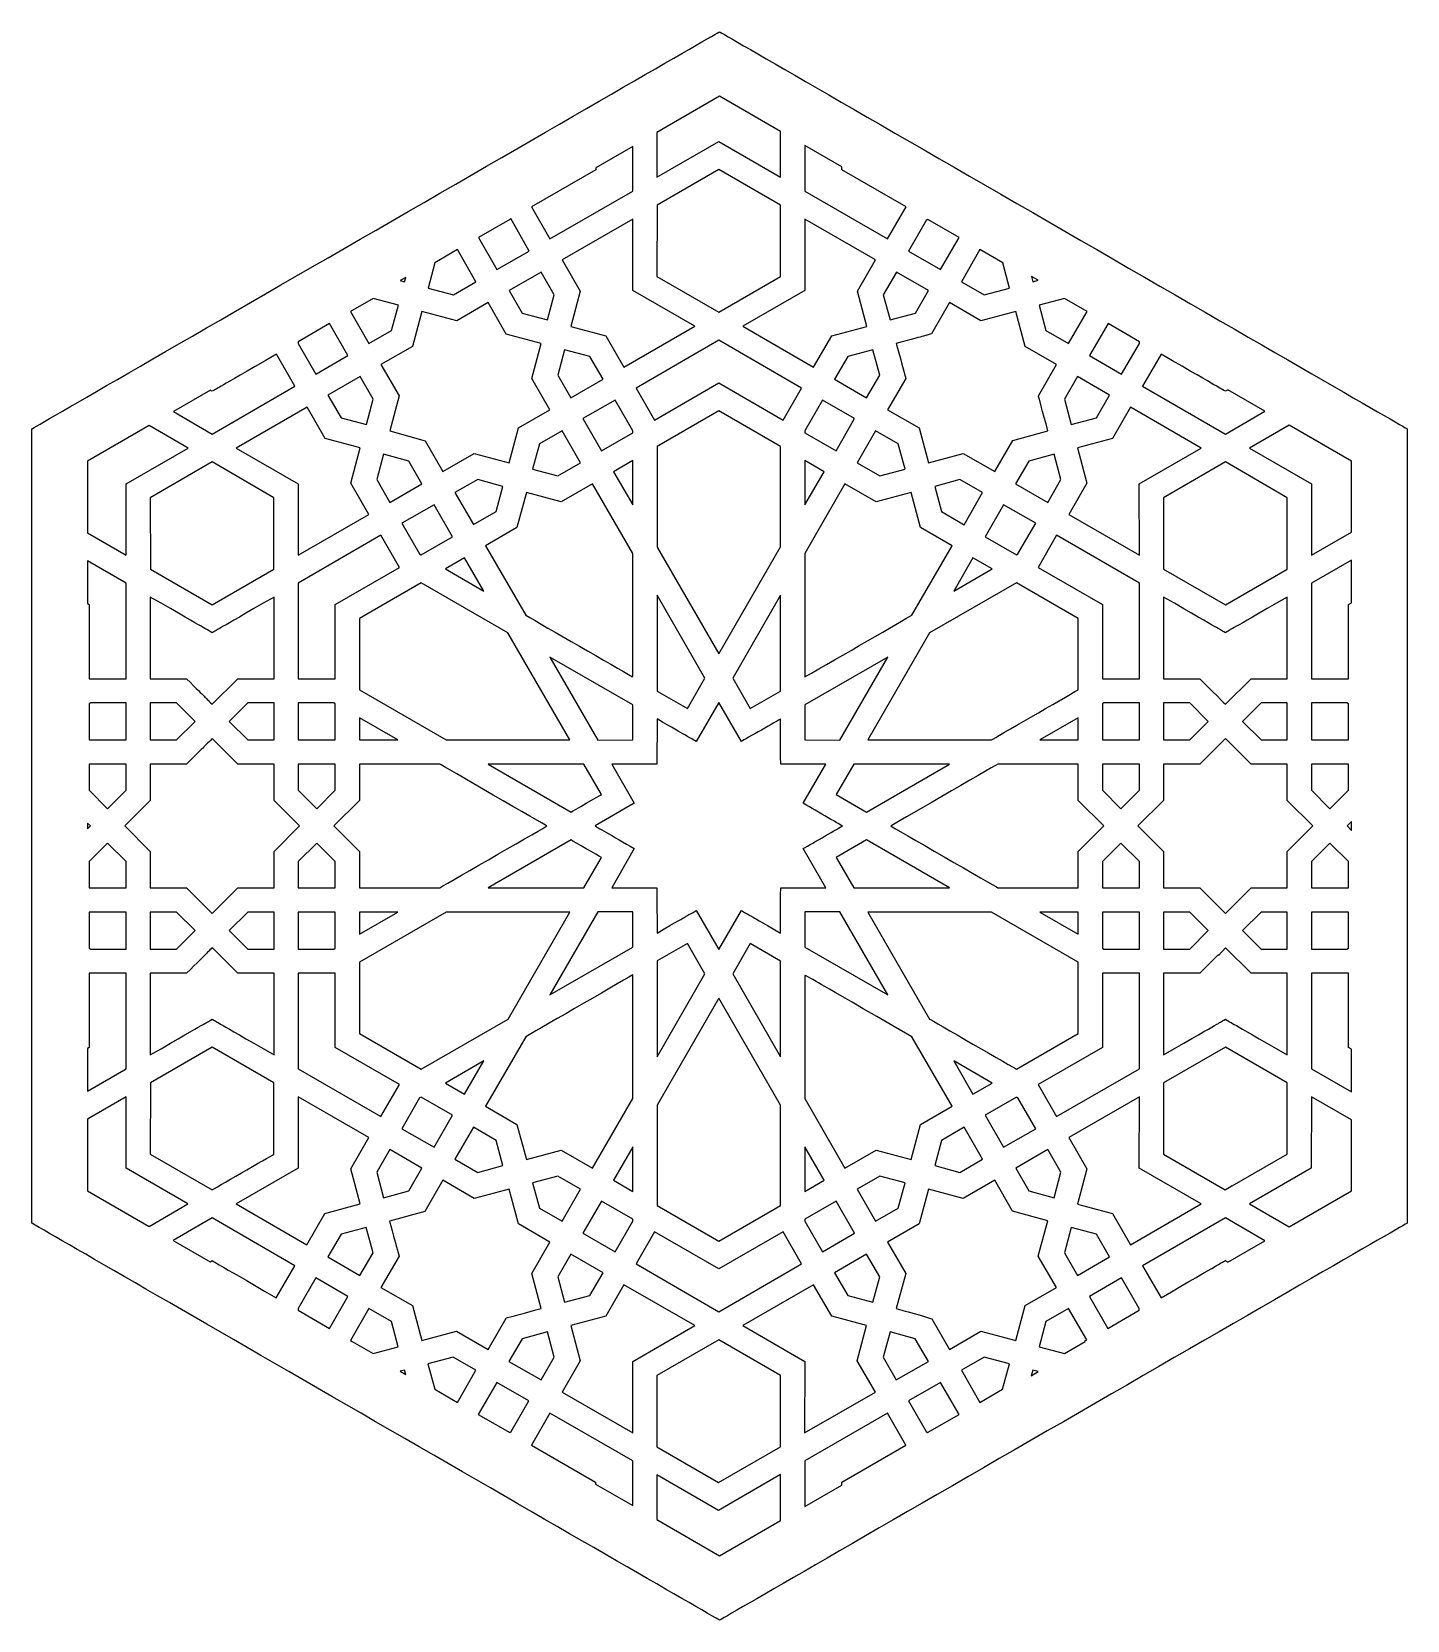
# Model space of a CAD drawing. Header units: millimetres. Extents: x -43.2 to 43.4, y -49.9 to 50.1.
import ezdxf

# ---------------------------------------------------------------- set-up
doc = ezdxf.new("R2010")
doc.units = ezdxf.units.MM
doc.header["$MEASUREMENT"] = 0
doc.layers.add('layer 1', color=7, linetype='Continuous')

msp = doc.modelspace()

# ---------------------------------------------------------------- linework, layer by layer
at = {"layer": 'layer 1', "color": 250}
for points, knots in [([(0.0861, 50.0818), (-0.0815, 49.9851), (-42.965, 25.2261), (-43.2153, 25.0818), (-43.2153, 25.0818), (-43.2153, 19.213), (-43.2153, -19.109), (-43.2153, -24.9181), (-43.2153, -24.9181), (-39.124, -27.2803), (-4.0065, -47.5551), (0.0861, -49.9181), (0.0861, -49.9181), (0.1485, -49.8821), (43.3246, -24.9545), (43.3871, -24.9181), (43.3871, -24.9181), (43.3871, -19.8272), (43.3871, 19.9909), (43.3871, 25.0818), (43.3871, 25.0818), (43.3151, 25.1234), (0.3944, 49.9036), (0.0861, 50.0818)], [0, 0, 0, 0, 0.1428571, 0.1428571, 0.1428571, 0.1428571, 0.2857143, 0.2857143, 0.2857143, 0.2857143, 0.4285714, 0.4285714, 0.4285714, 0.4285714, 0.5714286, 0.5714286, 0.5714286, 0.5714286, 0.7142857, 0.7142857, 0.7142857, 0.7142857, 1, 1, 1, 1]), ([(0.0861, 46.0213), (0.0861, 46.0213), (3.9327, 43.8002), (3.9327, 43.8002), (3.9327, 43.8002), (3.9327, 43.8002), (3.9327, 40.9208), (3.9327, 40.9208), (3.9327, 40.9208), (3.9327, 40.9208), (0.037, 43.1722), (0.037, 43.1722), (0.037, 43.1722), (0.037, 43.1722), (-3.8531, 40.9208), (-3.8531, 40.9208), (-3.8531, 40.9208), (-3.8531, 40.9208), (-3.8531, 43.7473), (-3.8531, 43.7473), (-3.8531, 43.7473), (-3.8531, 43.7473), (0.0861, 46.0213), (0.0861, 46.0213)], [0, 0, 0, 0, 0.1428571, 0.1428571, 0.1428571, 0.1428571, 0.2857143, 0.2857143, 0.2857143, 0.2857143, 0.4285714, 0.4285714, 0.4285714, 0.4285714, 0.5714286, 0.5714286, 0.5714286, 0.5714286, 0.7142857, 0.7142857, 0.7142857, 0.7142857, 1, 1, 1, 1]), ([(-5.3739, 42.8692), (-5.3739, 42.8692), (-5.3739, 40.0424), (-5.3739, 40.0424), (-5.3739, 40.0424), (-5.3739, 40.0424), (-10.5896, 37.0367), (-10.5896, 37.0367), (-10.5896, 37.0367), (-10.5896, 37.0367), (-11.7508, 39.0525), (-11.7508, 39.0525), (-11.7508, 39.0525), (-11.7508, 39.0525), (-7.7079, 41.3921), (-7.7079, 41.3921), (-7.7079, 41.3921), (-7.7079, 41.3921), (-7.7079, 41.5216), (-7.7079, 41.5216), (-7.7079, 41.5216), (-7.7079, 41.5216), (-5.3739, 42.8692), (-5.3739, 42.8692)], [0, 0, 0, 0, 0.1428571, 0.1428571, 0.1428571, 0.1428571, 0.2857143, 0.2857143, 0.2857143, 0.2857143, 0.4285714, 0.4285714, 0.4285714, 0.4285714, 0.5714286, 0.5714286, 0.5714286, 0.5714286, 0.7142857, 0.7142857, 0.7142857, 0.7142857, 1, 1, 1, 1]), ([(7.7875, 41.5749), (7.7875, 41.5749), (7.7875, 41.3921), (7.7875, 41.3921), (7.7875, 41.3921), (7.7875, 41.3921), (11.8307, 39.0525), (11.8307, 39.0525), (11.8307, 39.0525), (11.8307, 39.0525), (10.6634, 37.0367), (10.6634, 37.0367), (10.6634, 37.0367), (10.6634, 37.0367), (5.4536, 40.0424), (5.4536, 40.0424), (5.4536, 40.0424), (5.4536, 40.0424), (5.4536, 42.9225), (5.4536, 42.9225), (5.4536, 42.9225), (5.4536, 42.9225), (7.7875, 41.5749), (7.7875, 41.5749)], [0, 0, 0, 0, 0.1428571, 0.1428571, 0.1428571, 0.1428571, 0.2857143, 0.2857143, 0.2857143, 0.2857143, 0.4285714, 0.4285714, 0.4285714, 0.4285714, 0.5714286, 0.5714286, 0.5714286, 0.5714286, 0.7142857, 0.7142857, 0.7142857, 0.7142857, 1, 1, 1, 1]), ([(0.043, 32.4217), (0.043, 32.4217), (-3.8531, 34.6675), (-3.8531, 34.6675), (-3.8531, 34.6675), (-3.8531, 34.6675), (-3.8471, 39.1643), (-3.8471, 39.1643), (-3.8471, 39.1643), (-3.8471, 39.1643), (0.037, 41.4098), (0.037, 41.4098), (0.037, 41.4098), (0.037, 41.4098), (3.9271, 39.1643), (3.9271, 39.1643), (3.9271, 39.1643), (3.9271, 39.1643), (3.9327, 34.6675), (3.9327, 34.6675), (3.9327, 34.6675), (3.9327, 34.6675), (0.043, 32.4217), (0.043, 32.4217)], [0, 0, 0, 0, 0.1428571, 0.1428571, 0.1428571, 0.1428571, 0.2857143, 0.2857143, 0.2857143, 0.2857143, 0.4285714, 0.4285714, 0.4285714, 0.4285714, 0.5714286, 0.5714286, 0.5714286, 0.5714286, 0.7142857, 0.7142857, 0.7142857, 0.7142857, 1, 1, 1, 1]), ([(-13.9258, 35.1095), (-13.9258, 35.1095), (-15.0926, 37.1249), (-15.0926, 37.1249), (-15.0926, 37.1249), (-15.0926, 37.1249), (-13.118, 38.2626), (-13.118, 38.2626), (-13.118, 38.2626), (-13.118, 38.2626), (-13.0611, 38.3254), (-13.0611, 38.3254), (-13.0611, 38.3254), (-13.0611, 38.3254), (-11.9043, 36.2765), (-11.9043, 36.2765), (-11.9043, 36.2765), (-11.9043, 36.2765), (-13.9258, 35.1095), (-13.9258, 35.1095)], [0, 0, 0, 0, 0.1666667, 0.1666667, 0.1666667, 0.1666667, 0.3333333, 0.3333333, 0.3333333, 0.3333333, 0.5, 0.5, 0.5, 0.5, 0.6666667, 0.6666667, 0.6666667, 0.6666667, 1, 1, 1, 1]), ([(-1.4775, 31.5436), (-1.4775, 31.5436), (-5.9277, 28.968), (-5.9277, 28.968), (-5.9277, 28.968), (-5.9277, 28.968), (-7.0711, 30.9425), (-7.0711, 30.9425), (-7.0711, 30.9425), (-7.0711, 30.9425), (-9.2753, 31.5376), (-9.2753, 31.5376), (-9.2753, 31.5376), (-9.2753, 31.5376), (-8.6859, 33.7418), (-8.6859, 33.7418), (-8.6859, 33.7418), (-8.6859, 33.7418), (-9.8235, 35.7163), (-9.8235, 35.7163), (-9.8235, 35.7163), (-9.8235, 35.7163), (-5.3739, 38.2863), (-5.3739, 38.2863), (-5.3739, 38.2863), (-5.3739, 38.2863), (-5.3739, 33.7891), (-5.3739, 33.7891), (-5.3739, 33.7891), (-5.3739, 33.7891), (-1.4775, 31.5436), (-1.4775, 31.5436)], [0, 0, 0, 0, 0.1111111, 0.1111111, 0.1111111, 0.1111111, 0.2222222, 0.2222222, 0.2222222, 0.2222222, 0.3333333, 0.3333333, 0.3333333, 0.3333333, 0.4444444, 0.4444444, 0.4444444, 0.4444444, 0.5555556, 0.5555556, 0.5555556, 0.5555556, 0.6666667, 0.6666667, 0.6666667, 0.6666667, 0.7777778, 0.7777778, 0.7777778, 0.7777778, 1, 1, 1, 1]), ([(5.4536, 38.2863), (5.4536, 38.2863), (9.9035, 35.7163), (9.9035, 35.7163), (9.9035, 35.7163), (9.9035, 35.7163), (8.7658, 33.7418), (8.7658, 33.7418), (8.7658, 33.7418), (8.7658, 33.7418), (9.3553, 31.5376), (9.3553, 31.5376), (9.3553, 31.5376), (9.3553, 31.5376), (7.1511, 30.9425), (7.1511, 30.9425), (7.1511, 30.9425), (7.1511, 30.9425), (6.0134, 28.968), (6.0134, 28.968), (6.0134, 28.968), (6.0134, 28.968), (1.5575, 31.5436), (1.5575, 31.5436), (1.5575, 31.5436), (1.5575, 31.5436), (5.4596, 33.7891), (5.4596, 33.7891), (5.4596, 33.7891), (5.4596, 33.7891), (5.4536, 38.2863), (5.4536, 38.2863)], [0, 0, 0, 0, 0.1111111, 0.1111111, 0.1111111, 0.1111111, 0.2222222, 0.2222222, 0.2222222, 0.2222222, 0.3333333, 0.3333333, 0.3333333, 0.3333333, 0.4444444, 0.4444444, 0.4444444, 0.4444444, 0.5555556, 0.5555556, 0.5555556, 0.5555556, 0.6666667, 0.6666667, 0.6666667, 0.6666667, 0.7777778, 0.7777778, 0.7777778, 0.7777778, 1, 1, 1, 1]), ([(13.1036, 38.2097), (13.1036, 38.2097), (13.1981, 38.2626), (13.1981, 38.2626), (13.1981, 38.2626), (13.1981, 38.2626), (15.1726, 37.1249), (15.1726, 37.1249), (15.1726, 37.1249), (15.1726, 37.1249), (14.006, 35.1095), (14.006, 35.1095), (14.006, 35.1095), (14.006, 35.1095), (11.9838, 36.2765), (11.9838, 36.2765), (11.9838, 36.2765), (11.9838, 36.2765), (13.1036, 38.2097), (13.1036, 38.2097)], [0, 0, 0, 0, 0.1666667, 0.1666667, 0.1666667, 0.1666667, 0.3333333, 0.3333333, 0.3333333, 0.3333333, 0.5, 0.5, 0.5, 0.5, 0.6666667, 0.6666667, 0.6666667, 0.6666667, 1, 1, 1, 1]), ([(-15.2459, 34.3493), (-15.2459, 34.3493), (-16.6722, 33.5241), (-16.6722, 33.5241), (-16.6722, 33.5241), (-16.6722, 33.5241), (-18.2634, 33.9482), (-18.2634, 33.9482), (-18.2634, 33.9482), (-18.2634, 33.9482), (-17.8394, 35.5395), (-17.8394, 35.5395), (-17.8394, 35.5395), (-17.8394, 35.5395), (-16.413, 36.3647), (-16.413, 36.3647), (-16.413, 36.3647), (-16.413, 36.3647), (-15.2459, 34.3493), (-15.2459, 34.3493)], [0, 0, 0, 0, 0.1666667, 0.1666667, 0.1666667, 0.1666667, 0.3333333, 0.3333333, 0.3333333, 0.3333333, 0.5, 0.5, 0.5, 0.5, 0.6666667, 0.6666667, 0.6666667, 0.6666667, 1, 1, 1, 1]), ([(15.3257, 34.3493), (15.3257, 34.3493), (16.487, 36.3647), (16.487, 36.3647), (16.487, 36.3647), (16.487, 36.3647), (17.9193, 35.5395), (17.9193, 35.5395), (17.9193, 35.5395), (17.9193, 35.5395), (18.3434, 33.9482), (18.3434, 33.9482), (18.3434, 33.9482), (18.3434, 33.9482), (16.752, 33.5241), (16.752, 33.5241), (16.752, 33.5241), (16.752, 33.5241), (15.3257, 34.3493), (15.3257, 34.3493)], [0, 0, 0, 0, 0.1666667, 0.1666667, 0.1666667, 0.1666667, 0.3333333, 0.3333333, 0.3333333, 0.3333333, 0.5, 0.5, 0.5, 0.5, 0.6666667, 0.6666667, 0.6666667, 0.6666667, 1, 1, 1, 1]), ([(-19.6631, 34.6191), (-19.6631, 34.6191), (-19.737, 34.3433), (-19.737, 34.3433), (-19.737, 34.3433), (-19.737, 34.3433), (-20.0134, 34.417), (-20.0134, 34.417), (-20.0134, 34.417), (-20.0134, 34.417), (-19.6631, 34.6191), (-19.6631, 34.6191)], [0, 0, 0, 0, 0.25, 0.25, 0.25, 0.25, 0.5, 0.5, 0.5, 0.5, 1, 1, 1, 1]), ([(-11.144, 34.9561), (-11.144, 34.9561), (-10.3185, 33.5298), (-10.3185, 33.5298), (-10.3185, 33.5298), (-10.3185, 33.5298), (-10.7487, 31.9384), (-10.7487, 31.9384), (-10.7487, 31.9384), (-10.7487, 31.9384), (-12.3402, 32.3628), (-12.3402, 32.3628), (-12.3402, 32.3628), (-12.3402, 32.3628), (-13.1654, 33.7891), (-13.1654, 33.7891), (-13.1654, 33.7891), (-13.1654, 33.7891), (-11.144, 34.9561), (-11.144, 34.9561)], [0, 0, 0, 0, 0.1666667, 0.1666667, 0.1666667, 0.1666667, 0.3333333, 0.3333333, 0.3333333, 0.3333333, 0.5, 0.5, 0.5, 0.5, 0.6666667, 0.6666667, 0.6666667, 0.6666667, 1, 1, 1, 1]), ([(13.2454, 33.7891), (13.2454, 33.7891), (12.4202, 32.3628), (12.4202, 32.3628), (12.4202, 32.3628), (12.4202, 32.3628), (10.8288, 31.9384), (10.8288, 31.9384), (10.8288, 31.9384), (10.8288, 31.9384), (10.3985, 33.5298), (10.3985, 33.5298), (10.3985, 33.5298), (10.3985, 33.5298), (11.224, 34.9561), (11.224, 34.9561), (11.224, 34.9561), (11.224, 34.9561), (13.2454, 33.7891), (13.2454, 33.7891)], [0, 0, 0, 0, 0.1666667, 0.1666667, 0.1666667, 0.1666667, 0.3333333, 0.3333333, 0.3333333, 0.3333333, 0.5, 0.5, 0.5, 0.5, 0.6666667, 0.6666667, 0.6666667, 0.6666667, 1, 1, 1, 1]), ([(20.1559, 34.4339), (20.1559, 34.4339), (19.8169, 34.3433), (19.8169, 34.3433), (19.8169, 34.3433), (19.8169, 34.3433), (19.7263, 34.6819), (19.7263, 34.6819), (19.7263, 34.6819), (19.7263, 34.6819), (20.1559, 34.4339), (20.1559, 34.4339)], [0, 0, 0, 0, 0.25, 0.25, 0.25, 0.25, 0.5, 0.5, 0.5, 0.5, 1, 1, 1, 1]), ([(-20.5623, 31.2783), (-20.5623, 31.2783), (-21.9887, 30.4532), (-21.9887, 30.4532), (-21.9887, 30.4532), (-21.9887, 30.4532), (-23.1555, 32.469), (-23.1555, 32.469), (-23.1555, 32.469), (-23.1555, 32.469), (-21.7233, 33.3001), (-21.7233, 33.3001), (-21.7233, 33.3001), (-21.7233, 33.3001), (-20.1321, 32.8697), (-20.1321, 32.8697), (-20.1321, 32.8697), (-20.1321, 32.8697), (-20.5623, 31.2783), (-20.5623, 31.2783)], [0, 0, 0, 0, 0.1666667, 0.1666667, 0.1666667, 0.1666667, 0.3333333, 0.3333333, 0.3333333, 0.3333333, 0.5, 0.5, 0.5, 0.5, 0.6666667, 0.6666667, 0.6666667, 0.6666667, 1, 1, 1, 1]), ([(-18.6644, 32.4806), (-18.6644, 32.4806), (-16.4599, 31.8855), (-16.4599, 31.8855), (-16.4599, 31.8855), (-16.4599, 31.8855), (-14.4857, 33.0288), (-14.4857, 33.0288), (-14.4857, 33.0288), (-14.4857, 33.0288), (-13.3422, 31.0543), (-13.3422, 31.0543), (-13.3422, 31.0543), (-13.3422, 31.0543), (-11.1379, 30.4648), (-11.1379, 30.4648), (-11.1379, 30.4648), (-11.1379, 30.4648), (-11.7273, 28.2547), (-11.7273, 28.2547), (-11.7273, 28.2547), (-11.7273, 28.2547), (-10.5896, 26.2802), (-10.5896, 26.2802), (-10.5896, 26.2802), (-10.5896, 26.2802), (-12.5641, 25.1428), (-12.5641, 25.1428), (-12.5641, 25.1428), (-12.5641, 25.1428), (-13.1535, 22.9383), (-13.1535, 22.9383), (-13.1535, 22.9383), (-13.1535, 22.9383), (-15.358, 23.5278), (-15.358, 23.5278), (-15.358, 23.5278), (-15.358, 23.5278), (-17.3326, 22.3901), (-17.3326, 22.3901), (-17.3326, 22.3901), (-17.3326, 22.3901), (-18.4524, 24.3233), (-18.4524, 24.3233), (-18.4524, 24.3233), (-18.4524, 24.3233), (-20.6801, 24.9541), (-20.6801, 24.9541), (-20.6801, 24.9541), (-20.6801, 24.9541), (-20.0851, 27.1526), (-20.0851, 27.1526), (-20.0851, 27.1526), (-20.0851, 27.1526), (-21.2283, 29.1327), (-21.2283, 29.1327), (-21.2283, 29.1327), (-21.2283, 29.1327), (-19.2537, 30.2765), (-19.2537, 30.2765), (-19.2537, 30.2765), (-19.2537, 30.2765), (-18.6644, 32.4806), (-18.6644, 32.4806)], [0, 0, 0, 0, 0.0588235, 0.0588235, 0.0588235, 0.0588235, 0.1176471, 0.1176471, 0.1176471, 0.1176471, 0.1764706, 0.1764706, 0.1764706, 0.1764706, 0.2352941, 0.2352941, 0.2352941, 0.2352941, 0.2941176, 0.2941176, 0.2941176, 0.2941176, 0.3529412, 0.3529412, 0.3529412, 0.3529412, 0.4117647, 0.4117647, 0.4117647, 0.4117647, 0.4705882, 0.4705882, 0.4705882, 0.4705882, 0.5294118, 0.5294118, 0.5294118, 0.5294118, 0.5882353, 0.5882353, 0.5882353, 0.5882353, 0.6470588, 0.6470588, 0.6470588, 0.6470588, 0.7058824, 0.7058824, 0.7058824, 0.7058824, 0.7647059, 0.7647059, 0.7647059, 0.7647059, 0.8235294, 0.8235294, 0.8235294, 0.8235294, 0.8823529, 0.8823529, 0.8823529, 0.8823529, 1, 1, 1, 1]), ([(21.3081, 29.1327), (21.3081, 29.1327), (20.1648, 27.1642), (20.1648, 27.1642), (20.1648, 27.1642), (20.1648, 27.1642), (20.4424, 26.143), (20.7602, 24.9541), (20.7602, 24.9541), (20.7602, 24.9541), (18.5557, 24.3586), (18.5557, 24.3586), (18.5557, 24.3586), (18.5557, 24.3586), (17.418, 22.3901), (17.418, 22.3901), (17.418, 22.3901), (17.418, 22.3901), (15.4379, 23.5278), (15.4379, 23.5278), (15.4379, 23.5278), (15.4379, 23.5278), (13.2394, 22.9383), (13.2394, 22.9383), (13.2394, 22.9383), (13.2394, 22.9383), (12.6499, 25.1428), (12.6499, 25.1428), (12.6499, 25.1428), (12.6499, 25.1428), (10.6697, 26.2802), (10.6697, 26.2802), (10.6697, 26.2802), (10.6697, 26.2802), (11.8131, 28.2547), (11.8131, 28.2547), (11.8131, 28.2547), (11.8131, 28.2547), (11.7305, 28.5553), (11.7305, 28.5553), (11.7305, 28.5553), (11.727, 28.5588), (11.219, 30.4603), (11.218, 30.4648), (11.218, 30.4648), (13.3322, 31.0318), (12.9169, 30.9171), (13.4338, 31.066), (13.4338, 31.066), (13.4338, 31.066), (14.5655, 33.0288), (14.5655, 33.0288), (14.5655, 33.0288), (14.5655, 33.0288), (16.54, 31.8855), (16.54, 31.8855), (16.54, 31.8855), (16.54, 31.8855), (18.7385, 32.4806), (18.7385, 32.4806), (18.7385, 32.4806), (18.7385, 32.4806), (19.3336, 30.2765), (19.3336, 30.2765), (19.3336, 30.2765), (19.3336, 30.2765), (21.3081, 29.1327), (21.3081, 29.1327)], [0, 0, 0, 0, 0.0555556, 0.0555556, 0.0555556, 0.0555556, 0.1111111, 0.1111111, 0.1111111, 0.1111111, 0.1666667, 0.1666667, 0.1666667, 0.1666667, 0.2222222, 0.2222222, 0.2222222, 0.2222222, 0.2777778, 0.2777778, 0.2777778, 0.2777778, 0.3333333, 0.3333333, 0.3333333, 0.3333333, 0.3888889, 0.3888889, 0.3888889, 0.3888889, 0.4444444, 0.4444444, 0.4444444, 0.4444444, 0.5, 0.5, 0.5, 0.5, 0.5555556, 0.5555556, 0.5555556, 0.5555556, 0.6111111, 0.6111111, 0.6111111, 0.6111111, 0.6666667, 0.6666667, 0.6666667, 0.6666667, 0.7222222, 0.7222222, 0.7222222, 0.7222222, 0.7777778, 0.7777778, 0.7777778, 0.7777778, 0.8333333, 0.8333333, 0.8333333, 0.8333333, 0.8888889, 0.8888889, 0.8888889, 0.8888889, 1, 1, 1, 1]), ([(21.8034, 33.3001), (21.8034, 33.3001), (23.2353, 32.469), (23.2353, 32.469), (23.2353, 32.469), (23.2353, 32.469), (22.0687, 30.4532), (22.0687, 30.4532), (22.0687, 30.4532), (22.0687, 30.4532), (20.6364, 31.2783), (20.6364, 31.2783), (20.6364, 31.2783), (20.6364, 31.2783), (20.212, 32.8697), (20.212, 32.8697), (20.212, 32.8697), (20.212, 32.8697), (21.8034, 33.3001), (21.8034, 33.3001)], [0, 0, 0, 0, 0.1666667, 0.1666667, 0.1666667, 0.1666667, 0.3333333, 0.3333333, 0.3333333, 0.3333333, 0.5, 0.5, 0.5, 0.5, 0.6666667, 0.6666667, 0.6666667, 0.6666667, 1, 1, 1, 1]), ([(-26.4446, 30.571), (-26.4446, 30.571), (-24.47, 31.7084), (-24.47, 31.7084), (-24.47, 31.7084), (-24.47, 31.7084), (-23.3089, 29.693), (-23.3089, 29.693), (-23.3089, 29.693), (-23.3089, 29.693), (-25.3304, 28.526), (-25.3304, 28.526), (-25.3304, 28.526), (-25.3304, 28.526), (-26.4446, 30.4592), (-26.4446, 30.4592), (-26.4446, 30.4592), (-26.4446, 30.4592), (-26.4446, 30.571), (-26.4446, 30.571)], [0, 0, 0, 0, 0.1666667, 0.1666667, 0.1666667, 0.1666667, 0.3333333, 0.3333333, 0.3333333, 0.3333333, 0.5, 0.5, 0.5, 0.5, 0.6666667, 0.6666667, 0.6666667, 0.6666667, 1, 1, 1, 1]), ([(26.5243, 30.4592), (26.5243, 30.4592), (25.4046, 28.526), (25.4046, 28.526), (25.4046, 28.526), (25.4046, 28.526), (23.3888, 29.693), (23.3888, 29.693), (23.3888, 29.693), (23.3888, 29.693), (24.5498, 31.7084), (24.5498, 31.7084), (24.5498, 31.7084), (24.5498, 31.7084), (26.5243, 30.571), (26.5243, 30.571), (26.5243, 30.571), (26.5243, 30.571), (26.5243, 30.4592), (26.5243, 30.4592)], [0, 0, 0, 0, 0.1666667, 0.1666667, 0.1666667, 0.1666667, 0.3333333, 0.3333333, 0.3333333, 0.3333333, 0.5, 0.5, 0.5, 0.5, 0.6666667, 0.6666667, 0.6666667, 0.6666667, 1, 1, 1, 1]), ([(-9.6643, 30.0641), (-9.6643, 30.0641), (-8.0731, 29.634), (-8.0731, 29.634), (-8.0731, 29.634), (-8.0731, 29.634), (-7.2478, 28.2078), (-7.2478, 28.2078), (-7.2478, 28.2078), (-7.2478, 28.2078), (-9.2694, 27.0404), (-9.2694, 27.0404), (-9.2694, 27.0404), (-9.2694, 27.0404), (-10.0946, 28.4731), (-10.0946, 28.4731), (-10.0946, 28.4731), (-10.0946, 28.4731), (-9.6643, 30.0641), (-9.6643, 30.0641)], [0, 0, 0, 0, 0.1666667, 0.1666667, 0.1666667, 0.1666667, 0.3333333, 0.3333333, 0.3333333, 0.3333333, 0.5, 0.5, 0.5, 0.5, 0.6666667, 0.6666667, 0.6666667, 0.6666667, 1, 1, 1, 1]), ([(0.043, 27.9718), (0.043, 27.9718), (-4.0062, 25.6318), (-4.0062, 25.6318), (-4.0062, 25.6318), (-4.0062, 25.6318), (-5.1675, 27.6536), (-5.1675, 27.6536), (-5.1675, 27.6536), (-5.1675, 27.6536), (0.043, 30.6596), (0.043, 30.6596), (0.043, 30.6596), (0.043, 30.6596), (5.2532, 27.6536), (5.2532, 27.6536), (5.2532, 27.6536), (5.2532, 27.6536), (4.0862, 25.6318), (4.0862, 25.6318), (4.0862, 25.6318), (4.0862, 25.6318), (0.043, 27.9718), (0.043, 27.9718)], [0, 0, 0, 0, 0.1428571, 0.1428571, 0.1428571, 0.1428571, 0.2857143, 0.2857143, 0.2857143, 0.2857143, 0.4285714, 0.4285714, 0.4285714, 0.4285714, 0.5714286, 0.5714286, 0.5714286, 0.5714286, 0.7142857, 0.7142857, 0.7142857, 0.7142857, 1, 1, 1, 1]), ([(9.3493, 27.0404), (9.3493, 27.0404), (7.3339, 28.2078), (7.3339, 28.2078), (7.3339, 28.2078), (7.3339, 28.2078), (8.1587, 29.634), (8.1587, 29.634), (8.1587, 29.634), (8.1587, 29.634), (9.7501, 30.0641), (9.7501, 30.0641), (9.7501, 30.0641), (9.7501, 30.0641), (10.1748, 28.4731), (10.1748, 28.4731), (10.1748, 28.4731), (10.1748, 28.4731), (9.3493, 27.0404), (9.3493, 27.0404)], [0, 0, 0, 0, 0.1666667, 0.1666667, 0.1666667, 0.1666667, 0.3333333, 0.3333333, 0.3333333, 0.3333333, 0.5, 0.5, 0.5, 0.5, 0.6666667, 0.6666667, 0.6666667, 0.6666667, 1, 1, 1, 1]), ([(-31.855, 27.4475), (-31.2651, 27.7936), (-31.9158, 27.4168), (-27.8119, 29.7815), (-27.8119, 29.7815), (-27.8119, 29.7815), (-26.6448, 27.7654), (-26.6448, 27.7654), (-26.6448, 27.7654), (-26.6448, 27.7654), (-31.855, 24.7537), (-31.855, 24.7537), (-31.855, 24.7537), (-31.855, 24.7537), (-34.3012, 26.168), (-34.3012, 26.168), (-34.3012, 26.168), (-34.3012, 26.168), (-31.9705, 27.5135), (-31.9705, 27.5135), (-31.9705, 27.5135), (-31.9372, 27.4944), (-31.9004, 27.4733), (-31.855, 27.4475)], [0, 0, 0, 0, 0.1428571, 0.1428571, 0.1428571, 0.1428571, 0.2857143, 0.2857143, 0.2857143, 0.2857143, 0.4285714, 0.4285714, 0.4285714, 0.4285714, 0.5714286, 0.5714286, 0.5714286, 0.5714286, 0.7142857, 0.7142857, 0.7142857, 0.7142857, 1, 1, 1, 1]), ([(34.4272, 26.1945), (34.4272, 26.1945), (31.9352, 24.7537), (31.9352, 24.7537), (31.9352, 24.7537), (31.9352, 24.7537), (26.7247, 27.7654), (26.7247, 27.7654), (26.7247, 27.7654), (26.7247, 27.7654), (27.892, 29.7815), (27.892, 29.7815), (27.892, 29.7815), (31.9634, 27.4355), (31.3457, 27.7933), (31.9352, 27.4475), (31.9352, 27.4475), (32.0022, 27.486), (32.0527, 27.5149), (32.0968, 27.54), (32.0968, 27.54), (32.0968, 27.54), (34.4272, 26.1945), (34.4272, 26.1945)], [0, 0, 0, 0, 0.1428571, 0.1428571, 0.1428571, 0.1428571, 0.2857143, 0.2857143, 0.2857143, 0.2857143, 0.4285714, 0.4285714, 0.4285714, 0.4285714, 0.5714286, 0.5714286, 0.5714286, 0.5714286, 0.7142857, 0.7142857, 0.7142857, 0.7142857, 1, 1, 1, 1]), ([(-21.7233, 26.9462), (-21.7233, 26.9462), (-22.1478, 25.3549), (-22.1478, 25.3549), (-22.1478, 25.3549), (-22.1478, 25.3549), (-23.7391, 25.7792), (-23.7391, 25.7792), (-23.7391, 25.7792), (-23.7391, 25.7792), (-24.564, 27.2055), (-24.564, 27.2055), (-24.564, 27.2055), (-24.564, 27.2055), (-22.5484, 28.3725), (-22.5484, 28.3725), (-22.5484, 28.3725), (-22.5484, 28.3725), (-21.7233, 26.9462), (-21.7233, 26.9462)], [0, 0, 0, 0, 0.1666667, 0.1666667, 0.1666667, 0.1666667, 0.3333333, 0.3333333, 0.3333333, 0.3333333, 0.5, 0.5, 0.5, 0.5, 0.6666667, 0.6666667, 0.6666667, 0.6666667, 1, 1, 1, 1]), ([(21.8034, 26.9462), (21.8034, 26.9462), (22.6286, 28.3725), (22.6286, 28.3725), (22.6286, 28.3725), (22.6286, 28.3725), (24.644, 27.2055), (24.644, 27.2055), (24.644, 27.2055), (24.644, 27.2055), (23.8192, 25.7792), (23.8192, 25.7792), (23.8192, 25.7792), (23.8192, 25.7792), (22.2274, 25.3549), (22.2274, 25.3549), (22.2274, 25.3549), (22.2274, 25.3549), (21.8034, 26.9462), (21.8034, 26.9462)], [0, 0, 0, 0, 0.1666667, 0.1666667, 0.1666667, 0.1666667, 0.3333333, 0.3333333, 0.3333333, 0.3333333, 0.5, 0.5, 0.5, 0.5, 0.6666667, 0.6666667, 0.6666667, 0.6666667, 1, 1, 1, 1]), ([(-25.8844, 26.4453), (-25.8844, 26.4453), (-24.747, 24.4708), (-24.747, 24.4708), (-24.747, 24.4708), (-24.747, 24.4708), (-22.5366, 23.8813), (-22.5366, 23.8813), (-22.5366, 23.8813), (-22.5366, 23.8813), (-23.1261, 21.6711), (-23.1261, 21.6711), (-23.1261, 21.6711), (-23.1261, 21.6711), (-21.9887, 19.6966), (-21.9887, 19.6966), (-21.9887, 19.6966), (-21.9887, 19.6966), (-26.4446, 17.127), (-26.4446, 17.127), (-26.4446, 17.127), (-26.4446, 17.127), (-26.4446, 21.6239), (-26.4446, 21.6239), (-26.4446, 21.6239), (-26.4446, 21.6239), (-30.3403, 23.8757), (-30.3403, 23.8757), (-30.3403, 23.8757), (-30.3403, 23.8757), (-25.8844, 26.4453), (-25.8844, 26.4453)], [0, 0, 0, 0, 0.1111111, 0.1111111, 0.1111111, 0.1111111, 0.2222222, 0.2222222, 0.2222222, 0.2222222, 0.3333333, 0.3333333, 0.3333333, 0.3333333, 0.4444444, 0.4444444, 0.4444444, 0.4444444, 0.5555556, 0.5555556, 0.5555556, 0.5555556, 0.6666667, 0.6666667, 0.6666667, 0.6666667, 0.7777778, 0.7777778, 0.7777778, 0.7777778, 1, 1, 1, 1]), ([(-7.342, 23.7046), (-7.342, 23.7046), (-8.5093, 25.7263), (-8.5093, 25.7263), (-8.5093, 25.7263), (-8.5093, 25.7263), (-6.4873, 26.8873), (-6.4873, 26.8873), (-6.4873, 26.8873), (-6.4873, 26.8873), (-5.3739, 24.9541), (-5.3739, 24.9541), (-5.3739, 24.9541), (-5.3739, 24.9541), (-5.3739, 24.8419), (-5.3739, 24.8419), (-5.3739, 24.8419), (-5.3739, 24.8419), (-7.342, 23.7046), (-7.342, 23.7046)], [0, 0, 0, 0, 0.1666667, 0.1666667, 0.1666667, 0.1666667, 0.3333333, 0.3333333, 0.3333333, 0.3333333, 0.5, 0.5, 0.5, 0.5, 0.6666667, 0.6666667, 0.6666667, 0.6666667, 1, 1, 1, 1]), ([(0.043, 10.915), (0.043, 10.915), (-3.8178, 17.5987), (-3.8178, 17.5987), (-3.8178, 17.5987), (-3.8178, 17.5987), (-3.8178, 17.622), (-3.8178, 17.622), (-3.8178, 17.622), (-3.8178, 17.622), (-3.8471, 17.6752), (-3.8471, 17.6752), (-3.8471, 17.6752), (-3.8471, 17.6752), (-3.8471, 23.9638), (-3.8471, 23.9638), (-3.8471, 23.9638), (-3.8471, 23.9638), (0.043, 26.2096), (0.043, 26.2096), (0.043, 26.2096), (0.043, 26.2096), (3.9327, 23.9638), (3.9327, 23.9638), (3.9327, 23.9638), (3.9327, 23.9638), (3.9327, 17.6572), (3.9327, 17.6572), (3.9327, 17.6572), (3.9327, 17.6572), (0.043, 10.915), (0.043, 10.915)], [0, 0, 0, 0, 0.1111111, 0.1111111, 0.1111111, 0.1111111, 0.2222222, 0.2222222, 0.2222222, 0.2222222, 0.3333333, 0.3333333, 0.3333333, 0.3333333, 0.4444444, 0.4444444, 0.4444444, 0.4444444, 0.5555556, 0.5555556, 0.5555556, 0.5555556, 0.6666667, 0.6666667, 0.6666667, 0.6666667, 0.7777778, 0.7777778, 0.7777778, 0.7777778, 1, 1, 1, 1]), ([(5.4536, 24.8419), (5.4536, 24.8419), (5.4536, 24.9541), (5.4536, 24.9541), (5.4536, 24.9541), (5.4536, 24.9541), (6.5733, 26.8873), (6.5733, 26.8873), (6.5733, 26.8873), (6.5733, 26.8873), (8.5894, 25.7263), (8.5894, 25.7263), (8.5894, 25.7263), (8.5894, 25.7263), (7.4281, 23.7046), (7.4281, 23.7046), (7.4281, 23.7046), (7.4281, 23.7046), (5.4536, 24.8419), (5.4536, 24.8419)], [0, 0, 0, 0, 0.1666667, 0.1666667, 0.1666667, 0.1666667, 0.3333333, 0.3333333, 0.3333333, 0.3333333, 0.5, 0.5, 0.5, 0.5, 0.6666667, 0.6666667, 0.6666667, 0.6666667, 1, 1, 1, 1]), ([(26.5186, 21.6239), (26.5186, 21.6239), (26.5243, 17.127), (26.5243, 17.127), (26.5243, 17.127), (26.5243, 17.127), (22.0743, 19.6966), (22.0743, 19.6966), (22.0743, 19.6966), (22.0743, 19.6966), (23.2117, 21.6711), (23.2117, 21.6711), (23.2117, 21.6711), (23.2117, 21.6711), (22.6222, 23.8813), (22.6222, 23.8813), (22.6222, 23.8813), (22.6222, 23.8813), (24.8271, 24.4708), (24.8271, 24.4708), (24.8271, 24.4708), (24.8271, 24.4708), (25.9641, 26.4453), (25.9641, 26.4453), (25.9641, 26.4453), (25.9641, 26.4453), (30.42, 23.8757), (30.42, 23.8757), (30.42, 23.8757), (30.42, 23.8757), (26.5186, 21.6239), (26.5186, 21.6239)], [0, 0, 0, 0, 0.1111111, 0.1111111, 0.1111111, 0.1111111, 0.2222222, 0.2222222, 0.2222222, 0.2222222, 0.3333333, 0.3333333, 0.3333333, 0.3333333, 0.4444444, 0.4444444, 0.4444444, 0.4444444, 0.5555556, 0.5555556, 0.5555556, 0.5555556, 0.6666667, 0.6666667, 0.6666667, 0.6666667, 0.7777778, 0.7777778, 0.7777778, 0.7777778, 1, 1, 1, 1]), ([(-39.6988, 23.0516), (-39.6988, 23.0516), (-35.825, 25.2882), (-35.825, 25.2882), (-35.825, 25.2882), (-35.825, 25.2882), (-33.3758, 23.8757), (-33.3758, 23.8757), (-33.3758, 23.8757), (-33.3758, 23.8757), (-37.2714, 21.6239), (-37.2714, 21.6239), (-37.2714, 21.6239), (-37.2714, 21.6239), (-37.2656, 17.127), (-37.2656, 17.127), (-37.2656, 17.127), (-37.2656, 17.127), (-39.6988, 18.5304), (-39.6988, 18.5304), (-39.6988, 18.5304), (-39.6988, 18.5304), (-39.6988, 23.0516), (-39.6988, 23.0516)], [0, 0, 0, 0, 0.1428571, 0.1428571, 0.1428571, 0.1428571, 0.2857143, 0.2857143, 0.2857143, 0.2857143, 0.4285714, 0.4285714, 0.4285714, 0.4285714, 0.5714286, 0.5714286, 0.5714286, 0.5714286, 0.7142857, 0.7142857, 0.7142857, 0.7142857, 1, 1, 1, 1]), ([(37.3514, 17.127), (37.3514, 17.127), (37.3514, 21.6239), (37.3514, 21.6239), (37.3514, 21.6239), (37.3514, 21.6239), (33.4557, 23.8757), (33.4557, 23.8757), (33.4557, 23.8757), (33.4557, 23.8757), (35.9491, 25.3157), (35.9491, 25.3157), (35.9491, 25.3157), (35.9491, 25.3157), (39.8706, 23.0516), (39.8706, 23.0516), (39.8706, 23.0516), (39.8706, 23.0516), (39.8706, 18.5819), (39.8706, 18.5819), (39.8706, 18.5819), (39.8706, 18.5819), (37.3514, 17.127), (37.3514, 17.127)], [0, 0, 0, 0, 0.1428571, 0.1428571, 0.1428571, 0.1428571, 0.2857143, 0.2857143, 0.2857143, 0.2857143, 0.4285714, 0.4285714, 0.4285714, 0.4285714, 0.5714286, 0.5714286, 0.5714286, 0.5714286, 0.7142857, 0.7142857, 0.7142857, 0.7142857, 1, 1, 1, 1]), ([(-9.8292, 24.9601), (-9.8292, 24.9601), (-8.6627, 22.9443), (-8.6627, 22.9443), (-8.6627, 22.9443), (-8.6627, 22.9443), (-10.0889, 22.1192), (-10.0889, 22.1192), (-10.0889, 22.1192), (-10.0889, 22.1192), (-11.6801, 22.5436), (-11.6801, 22.5436), (-11.6801, 22.5436), (-11.6801, 22.5436), (-11.2558, 24.1349), (-11.2558, 24.1349), (-11.2558, 24.1349), (-11.2558, 24.1349), (-9.8292, 24.9601), (-9.8292, 24.9601)], [0, 0, 0, 0, 0.1666667, 0.1666667, 0.1666667, 0.1666667, 0.3333333, 0.3333333, 0.3333333, 0.3333333, 0.5, 0.5, 0.5, 0.5, 0.6666667, 0.6666667, 0.6666667, 0.6666667, 1, 1, 1, 1]), ([(11.3418, 24.1349), (11.3418, 24.1349), (11.7658, 22.5436), (11.7658, 22.5436), (11.7658, 22.5436), (11.7658, 22.5436), (10.1748, 22.1192), (10.1748, 22.1192), (10.1748, 22.1192), (10.1748, 22.1192), (8.7482, 22.9443), (8.7482, 22.9443), (8.7482, 22.9443), (8.7482, 22.9443), (9.9092, 24.9601), (9.9092, 24.9601), (9.9092, 24.9601), (9.9092, 24.9601), (11.3418, 24.1349), (11.3418, 24.1349)], [0, 0, 0, 0, 0.1666667, 0.1666667, 0.1666667, 0.1666667, 0.3333333, 0.3333333, 0.3333333, 0.3333333, 0.5, 0.5, 0.5, 0.5, 0.6666667, 0.6666667, 0.6666667, 0.6666667, 1, 1, 1, 1]), ([(-20.6682, 20.4569), (-20.6682, 20.4569), (-21.4934, 21.8892), (-21.4934, 21.8892), (-21.4934, 21.8892), (-21.4934, 21.8892), (-21.0691, 23.4805), (-21.0691, 23.4805), (-21.0691, 23.4805), (-21.0691, 23.4805), (-19.4776, 23.0505), (-19.4776, 23.0505), (-19.4776, 23.0505), (-19.4776, 23.0505), (-18.6524, 21.6239), (-18.6524, 21.6239), (-18.6524, 21.6239), (-18.6524, 21.6239), (-20.6682, 20.4569), (-20.6682, 20.4569)], [0, 0, 0, 0, 0.1666667, 0.1666667, 0.1666667, 0.1666667, 0.3333333, 0.3333333, 0.3333333, 0.3333333, 0.5, 0.5, 0.5, 0.5, 0.6666667, 0.6666667, 0.6666667, 0.6666667, 1, 1, 1, 1]), ([(-5.3739, 23.0858), (-5.3739, 23.0858), (-5.3739, 20.2921), (-5.3739, 20.2921), (-5.3739, 20.2921), (-5.3739, 20.2921), (-6.5818, 22.3845), (-6.5818, 22.3845), (-6.5818, 22.3845), (-6.5818, 22.3845), (-5.3739, 23.0858), (-5.3739, 23.0858)], [0, 0, 0, 0, 0.25, 0.25, 0.25, 0.25, 0.5, 0.5, 0.5, 0.5, 1, 1, 1, 1]), ([(6.6678, 22.3845), (6.6678, 22.3845), (5.4536, 20.2921), (5.4536, 20.2921), (5.4536, 20.2921), (5.4536, 20.2921), (5.4536, 23.0858), (5.4536, 23.0858), (5.4536, 23.0858), (5.4536, 23.0858), (6.6678, 22.3845), (6.6678, 22.3845)], [0, 0, 0, 0, 0.25, 0.25, 0.25, 0.25, 0.5, 0.5, 0.5, 0.5, 1, 1, 1, 1]), ([(18.7325, 21.6239), (18.7325, 21.6239), (19.5576, 23.0565), (19.5576, 23.0565), (19.5576, 23.0565), (19.5576, 23.0565), (21.149, 23.4805), (21.149, 23.4805), (21.149, 23.4805), (21.149, 23.4805), (21.579, 21.8892), (21.579, 21.8892), (21.579, 21.8892), (21.579, 21.8892), (20.7539, 20.4569), (20.7539, 20.4569), (20.7539, 20.4569), (20.7539, 20.4569), (18.7325, 21.6239), (18.7325, 21.6239)], [0, 0, 0, 0, 0.1666667, 0.1666667, 0.1666667, 0.1666667, 0.3333333, 0.3333333, 0.3333333, 0.3333333, 0.5, 0.5, 0.5, 0.5, 0.6666667, 0.6666667, 0.6666667, 0.6666667, 1, 1, 1, 1]), ([(-27.9651, 20.7458), (-27.9651, 20.7458), (-27.9651, 16.2546), (-27.9651, 16.2546), (-27.9651, 16.2546), (-27.9651, 16.2546), (-31.855, 14.0032), (-31.855, 14.0032), (-31.855, 14.0032), (-31.855, 14.0032), (-35.7449, 16.2546), (-35.7449, 16.2546), (-35.7449, 16.2546), (-35.7449, 16.2546), (-35.7512, 20.7458), (-35.7512, 20.7458), (-35.7512, 20.7458), (-35.7512, 20.7458), (-31.855, 22.9972), (-31.855, 22.9972), (-31.855, 22.9972), (-31.855, 22.9972), (-27.9651, 20.7458), (-27.9651, 20.7458)], [0, 0, 0, 0, 0.1428571, 0.1428571, 0.1428571, 0.1428571, 0.2857143, 0.2857143, 0.2857143, 0.2857143, 0.4285714, 0.4285714, 0.4285714, 0.4285714, 0.5714286, 0.5714286, 0.5714286, 0.5714286, 0.7142857, 0.7142857, 0.7142857, 0.7142857, 1, 1, 1, 1]), ([(35.8249, 16.2546), (35.8249, 16.2546), (31.9352, 14.0032), (31.9352, 14.0032), (31.9352, 14.0032), (31.9352, 14.0032), (28.0508, 16.2546), (28.0508, 16.2546), (28.0508, 16.2546), (28.0508, 16.2546), (28.0451, 20.7458), (28.0451, 20.7458), (28.0451, 20.7458), (28.0451, 20.7458), (31.9352, 22.9972), (31.9352, 22.9972), (31.9352, 22.9972), (31.9352, 22.9972), (35.8309, 20.7458), (35.8309, 20.7458), (35.8309, 20.7458), (35.8309, 20.7458), (35.8249, 16.2546), (35.8249, 16.2546)], [0, 0, 0, 0, 0.1428571, 0.1428571, 0.1428571, 0.1428571, 0.2857143, 0.2857143, 0.2857143, 0.2857143, 0.4285714, 0.4285714, 0.4285714, 0.4285714, 0.5714286, 0.5714286, 0.5714286, 0.5714286, 0.7142857, 0.7142857, 0.7142857, 0.7142857, 1, 1, 1, 1]), ([(-13.9729, 19.8794), (-13.9729, 19.8794), (-15.4051, 19.0542), (-15.4051, 19.0542), (-15.4051, 19.0542), (-15.4051, 19.0542), (-16.5722, 21.07), (-16.5722, 21.07), (-16.5722, 21.07), (-16.5722, 21.07), (-15.14, 21.8952), (-15.14, 21.8952), (-15.14, 21.8952), (-15.14, 21.8952), (-13.5485, 21.4648), (-13.5485, 21.4648), (-13.5485, 21.4648), (-13.5485, 21.4648), (-13.9729, 19.8794), (-13.9729, 19.8794)], [0, 0, 0, 0, 0.1666667, 0.1666667, 0.1666667, 0.1666667, 0.3333333, 0.3333333, 0.3333333, 0.3333333, 0.5, 0.5, 0.5, 0.5, 0.6666667, 0.6666667, 0.6666667, 0.6666667, 1, 1, 1, 1]), ([(-7.9022, 21.6239), (-7.9022, 21.6239), (-5.3675, 17.2448), (-5.3675, 17.2448), (-5.3675, 17.2448), (-5.3739, 16.7319), (-5.3739, 15.0643), (-5.3739, 9.5003), (-5.3739, 9.5003), (-5.3739, 9.5003), (-5.3912, 9.512), (-5.3912, 9.512), (-5.3912, 9.512), (-5.3912, 9.512), (-5.3912, 9.4707), (-5.3912, 9.4707), (-5.3912, 9.4707), (-6.5546, 10.1374), (-10.8989, 12.6559), (-12.1163, 13.3491), (-12.1163, 13.3491), (-12.1163, 13.3491), (-14.645, 17.7281), (-14.645, 17.7281), (-14.645, 17.7281), (-14.645, 17.7281), (-12.6704, 18.8715), (-12.6704, 18.8715), (-12.6704, 18.8715), (-12.6704, 18.8715), (-12.0748, 21.076), (-12.0748, 21.076), (-12.0748, 21.076), (-12.0748, 21.076), (-9.8766, 20.4865), (-9.8766, 20.4865), (-9.8766, 20.4865), (-9.8766, 20.4865), (-7.9022, 21.6239), (-7.9022, 21.6239)], [0, 0, 0, 0, 0.0909091, 0.0909091, 0.0909091, 0.0909091, 0.1818182, 0.1818182, 0.1818182, 0.1818182, 0.2727273, 0.2727273, 0.2727273, 0.2727273, 0.3636364, 0.3636364, 0.3636364, 0.3636364, 0.4545455, 0.4545455, 0.4545455, 0.4545455, 0.5454545, 0.5454545, 0.5454545, 0.5454545, 0.6363636, 0.6363636, 0.6363636, 0.6363636, 0.7272727, 0.7272727, 0.7272727, 0.7272727, 0.8181818, 0.8181818, 0.8181818, 0.8181818, 1, 1, 1, 1]), ([(7.9819, 21.6239), (7.9819, 21.6239), (9.9564, 20.4865), (9.9564, 20.4865), (9.9564, 20.4865), (9.9564, 20.4865), (12.1606, 21.076), (12.1606, 21.076), (12.1606, 21.076), (12.1606, 21.076), (12.7501, 18.8715), (12.7501, 18.8715), (12.7501, 18.8715), (12.7501, 18.8715), (14.7246, 17.7281), (14.7246, 17.7281), (14.7246, 17.7281), (14.7246, 17.7281), (12.1962, 13.3491), (12.1962, 13.3491), (12.1962, 13.3491), (11.6067, 13.0083), (7.5738, 10.6853), (5.4652, 9.465), (5.4652, 9.465), (5.4652, 9.465), (5.4652, 9.5003), (5.4652, 9.5003), (5.4652, 9.5003), (5.4652, 9.5003), (5.4536, 9.4943), (5.4536, 9.4943), (5.4536, 9.4943), (5.4536, 9.4943), (5.4536, 17.2448), (5.4536, 17.2448), (5.4536, 17.2448), (5.4536, 17.2448), (7.9819, 21.6239), (7.9819, 21.6239)], [0, 0, 0, 0, 0.0909091, 0.0909091, 0.0909091, 0.0909091, 0.1818182, 0.1818182, 0.1818182, 0.1818182, 0.2727273, 0.2727273, 0.2727273, 0.2727273, 0.3636364, 0.3636364, 0.3636364, 0.3636364, 0.4545455, 0.4545455, 0.4545455, 0.4545455, 0.5454545, 0.5454545, 0.5454545, 0.5454545, 0.6363636, 0.6363636, 0.6363636, 0.6363636, 0.7272727, 0.7272727, 0.7272727, 0.7272727, 0.8181818, 0.8181818, 0.8181818, 0.8181818, 1, 1, 1, 1]), ([(15.4912, 19.0486), (15.4912, 19.0486), (14.0585, 19.8734), (14.0585, 19.8734), (14.0585, 19.8734), (14.0585, 19.8734), (13.6341, 21.4648), (13.6341, 21.4648), (13.6341, 21.4648), (13.6341, 21.4648), (15.2255, 21.8952), (15.2255, 21.8952), (15.2255, 21.8952), (15.2255, 21.8952), (16.6521, 21.07), (16.6521, 21.07), (16.6521, 21.07), (16.6521, 21.07), (15.4912, 19.0486), (15.4912, 19.0486)], [0, 0, 0, 0, 0.1666667, 0.1666667, 0.1666667, 0.1666667, 0.3333333, 0.3333333, 0.3333333, 0.3333333, 0.5, 0.5, 0.5, 0.5, 0.6666667, 0.6666667, 0.6666667, 0.6666667, 1, 1, 1, 1]), ([(-18.6936, 17.1507), (-18.6936, 17.1507), (-18.7943, 17.2096), (-18.7943, 17.2096), (-18.7943, 17.2096), (-18.7943, 17.2096), (-19.9078, 19.1428), (-19.9078, 19.1428), (-19.9078, 19.1428), (-19.9078, 19.1428), (-17.8864, 20.3098), (-17.8864, 20.3098), (-17.8864, 20.3098), (-17.8864, 20.3098), (-16.7253, 18.288), (-16.7253, 18.288), (-16.7253, 18.288), (-16.7253, 18.288), (-18.6936, 17.1507), (-18.6936, 17.1507)], [0, 0, 0, 0, 0.1666667, 0.1666667, 0.1666667, 0.1666667, 0.3333333, 0.3333333, 0.3333333, 0.3333333, 0.5, 0.5, 0.5, 0.5, 0.6666667, 0.6666667, 0.6666667, 0.6666667, 1, 1, 1, 1]), ([(19.994, 19.1428), (19.994, 19.1428), (18.8739, 17.2096), (18.8739, 17.2096), (18.8739, 17.2096), (18.8739, 17.2096), (18.7798, 17.1507), (18.7798, 17.1507), (18.7798, 17.1507), (18.7798, 17.1507), (16.8053, 18.288), (16.8053, 18.288), (16.8053, 18.288), (16.8053, 18.288), (17.9722, 20.3098), (17.9722, 20.3098), (17.9722, 20.3098), (17.9722, 20.3098), (19.994, 19.1428), (19.994, 19.1428)], [0, 0, 0, 0, 0.1666667, 0.1666667, 0.1666667, 0.1666667, 0.3333333, 0.3333333, 0.3333333, 0.3333333, 0.5, 0.5, 0.5, 0.5, 0.6666667, 0.6666667, 0.6666667, 0.6666667, 1, 1, 1, 1]), ([(-21.2283, 18.3822), (-21.2283, 18.3822), (-20.0615, 16.3608), (-20.0615, 16.3608), (-20.0615, 16.3608), (-20.0615, 16.3608), (-24.1104, 14.0268), (-24.1104, 14.0268), (-24.1104, 14.0268), (-24.1104, 14.0268), (-24.1104, 9.3529), (-24.1104, 9.3529), (-24.1104, 9.3529), (-24.1104, 9.3529), (-26.4385, 9.3529), (-26.4385, 9.3529), (-26.4385, 9.3529), (-26.4385, 9.3529), (-26.4385, 15.3705), (-26.4385, 15.3705), (-26.4385, 15.3705), (-26.4385, 15.3705), (-21.2283, 18.3822), (-21.2283, 18.3822)], [0, 0, 0, 0, 0.1428571, 0.1428571, 0.1428571, 0.1428571, 0.2857143, 0.2857143, 0.2857143, 0.2857143, 0.4285714, 0.4285714, 0.4285714, 0.4285714, 0.5714286, 0.5714286, 0.5714286, 0.5714286, 0.7142857, 0.7142857, 0.7142857, 0.7142857, 1, 1, 1, 1]), ([(24.1903, 9.3529), (24.1903, 9.3529), (24.1903, 14.0268), (24.1903, 14.0268), (24.1903, 14.0268), (24.1903, 14.0268), (20.1471, 16.3608), (20.1471, 16.3608), (20.1471, 16.3608), (20.1471, 16.3608), (21.3141, 18.3822), (21.3141, 18.3822), (21.3141, 18.3822), (21.3141, 18.3822), (26.5243, 15.3705), (26.5243, 15.3705), (26.5243, 15.3705), (26.5243, 15.3705), (26.5243, 9.3529), (26.5243, 9.3529), (26.5243, 9.3529), (26.5243, 9.3529), (24.1903, 9.3529), (24.1903, 9.3529)], [0, 0, 0, 0, 0.1428571, 0.1428571, 0.1428571, 0.1428571, 0.2857143, 0.2857143, 0.2857143, 0.2857143, 0.4285714, 0.4285714, 0.4285714, 0.4285714, 0.5714286, 0.5714286, 0.5714286, 0.5714286, 0.7142857, 0.7142857, 0.7142857, 0.7142857, 1, 1, 1, 1]), ([(-39.6988, 16.7739), (-39.6988, 16.7739), (-37.2714, 15.3705), (-37.2714, 15.3705), (-37.2714, 15.3705), (-37.2714, 15.3705), (-37.2714, 9.3529), (-37.2714, 9.3529), (-37.2714, 9.3529), (-37.2714, 9.3529), (-39.5998, 9.3529), (-39.5998, 9.3529), (-39.5998, 9.3529), (-39.5998, 9.3529), (-39.5998, 14.0268), (-39.5998, 14.0268), (-39.5998, 14.0268), (-39.5998, 14.0268), (-39.6988, 14.084), (-39.6988, 14.084), (-39.6988, 14.084), (-39.6988, 14.084), (-39.6988, 16.7739), (-39.6988, 16.7739)], [0, 0, 0, 0, 0.1428571, 0.1428571, 0.1428571, 0.1428571, 0.2857143, 0.2857143, 0.2857143, 0.2857143, 0.4285714, 0.4285714, 0.4285714, 0.4285714, 0.5714286, 0.5714286, 0.5714286, 0.5714286, 0.7142857, 0.7142857, 0.7142857, 0.7142857, 1, 1, 1, 1]), ([(-15.9649, 16.9736), (-15.9649, 16.9736), (-14.7507, 14.8756), (-14.7507, 14.8756), (-14.7507, 14.8756), (-14.7507, 14.8756), (-17.1734, 16.2722), (-17.1734, 16.2722), (-17.1734, 16.2722), (-17.1734, 16.2722), (-15.9649, 16.9736), (-15.9649, 16.9736)], [0, 0, 0, 0, 0.25, 0.25, 0.25, 0.25, 0.5, 0.5, 0.5, 0.5, 1, 1, 1, 1]), ([(17.2589, 16.2722), (17.2589, 16.2722), (14.8368, 14.8756), (14.8368, 14.8756), (14.8368, 14.8756), (14.8368, 14.8756), (16.045, 16.9736), (16.045, 16.9736), (16.045, 16.9736), (16.045, 16.9736), (17.2589, 16.2722), (17.2589, 16.2722)], [0, 0, 0, 0, 0.25, 0.25, 0.25, 0.25, 0.5, 0.5, 0.5, 0.5, 1, 1, 1, 1]), ([(39.6854, 14.0268), (39.6854, 14.0268), (39.6854, 9.3529), (39.6854, 9.3529), (39.6854, 9.3529), (39.6854, 9.3529), (37.357, 9.3529), (37.357, 9.3529), (37.357, 9.3529), (37.357, 9.3529), (37.357, 15.3705), (37.357, 15.3705), (37.357, 15.3705), (37.357, 15.3705), (39.8706, 16.8233), (39.8706, 16.8233), (39.8706, 16.8233), (39.8706, 16.8233), (39.8706, 14.1337), (39.8706, 14.1337), (39.8706, 14.1337), (39.8706, 14.1337), (39.6854, 14.0268), (39.6854, 14.0268)], [0, 0, 0, 0, 0.1428571, 0.1428571, 0.1428571, 0.1428571, 0.2857143, 0.2857143, 0.2857143, 0.2857143, 0.4285714, 0.4285714, 0.4285714, 0.4285714, 0.5714286, 0.5714286, 0.5714286, 0.5714286, 0.7142857, 0.7142857, 0.7142857, 0.7142857, 1, 1, 1, 1]), ([(-22.5837, 8.6575), (-22.5837, 8.6575), (-22.5837, 13.1487), (-22.5837, 13.1487), (-22.5837, 13.1487), (-22.5837, 13.1487), (-18.6936, 15.3942), (-18.6936, 15.3942), (-18.6936, 15.3942), (-18.6936, 15.3942), (-13.2359, 12.241), (-13.2359, 12.241), (-13.2359, 12.241), (-13.2359, 12.241), (-9.3404, 5.4984), (-9.3404, 5.4984), (-9.3404, 5.4984), (-9.3404, 5.4984), (-17.1202, 5.4984), (-17.1202, 5.4984), (-17.1202, 5.4984), (-17.1202, 5.4984), (-22.5837, 8.6575), (-22.5837, 8.6575)], [0, 0, 0, 0, 0.1428571, 0.1428571, 0.1428571, 0.1428571, 0.2857143, 0.2857143, 0.2857143, 0.2857143, 0.4285714, 0.4285714, 0.4285714, 0.4285714, 0.5714286, 0.5714286, 0.5714286, 0.5714286, 0.7142857, 0.7142857, 0.7142857, 0.7142857, 1, 1, 1, 1]), ([(22.6698, 8.6575), (21.8016, 8.1523), (17.4336, 5.6332), (17.212, 5.504), (17.212, 5.504), (17.212, 5.504), (9.4202, 5.4984), (9.4202, 5.4984), (9.4202, 5.4984), (9.4202, 5.4984), (13.3103, 12.235), (13.3103, 12.235), (13.3103, 12.235), (13.3103, 12.235), (18.7798, 15.3942), (18.7798, 15.3942), (18.7798, 15.3942), (18.7798, 15.3942), (22.6698, 13.1487), (22.6698, 13.1487), (22.6698, 13.1487), (22.6698, 13.1487), (22.6698, 8.6575), (22.6698, 8.6575)], [0, 0, 0, 0, 0.1428571, 0.1428571, 0.1428571, 0.1428571, 0.2857143, 0.2857143, 0.2857143, 0.2857143, 0.4285714, 0.4285714, 0.4285714, 0.4285714, 0.5714286, 0.5714286, 0.5714286, 0.5714286, 0.7142857, 0.7142857, 0.7142857, 0.7142857, 1, 1, 1, 1]), ([(-30.2402, 9.3529), (-30.2402, 9.3529), (-31.855, 7.7438), (-31.855, 7.7438), (-31.855, 7.7438), (-32.4447, 8.3337), (-32.0922, 7.982), (-33.47, 9.3529), (-33.47, 9.3529), (-33.47, 9.3529), (-35.7512, 9.3529), (-35.7512, 9.3529), (-35.7512, 9.3529), (-35.7512, 9.3529), (-35.7512, 14.4981), (-35.7512, 14.4981), (-35.7512, 14.4981), (-31.8196, 12.2308), (-32.4447, 12.5928), (-31.855, 12.2467), (-31.855, 12.2467), (-31.2655, 12.5928), (-31.8881, 12.2322), (-27.9593, 14.4981), (-27.9593, 14.4981), (-27.9593, 14.4981), (-27.9593, 9.3529), (-27.9593, 9.3529), (-27.9593, 9.3529), (-27.9593, 9.3529), (-30.2402, 9.3529), (-30.2402, 9.3529)], [0, 0, 0, 0, 0.1111111, 0.1111111, 0.1111111, 0.1111111, 0.2222222, 0.2222222, 0.2222222, 0.2222222, 0.3333333, 0.3333333, 0.3333333, 0.3333333, 0.4444444, 0.4444444, 0.4444444, 0.4444444, 0.5555556, 0.5555556, 0.5555556, 0.5555556, 0.6666667, 0.6666667, 0.6666667, 0.6666667, 0.7777778, 0.7777778, 0.7777778, 0.7777778, 1, 1, 1, 1]), ([(-0.835, 9.3881), (-0.835, 9.3881), (-1.9375, 7.4785), (-1.9375, 7.4785), (-1.9375, 7.4785), (-1.9375, 7.4785), (-3.8471, 8.5806), (-3.8471, 8.5806), (-3.8471, 8.5806), (-3.8471, 8.5806), (-3.8471, 14.6043), (-3.8471, 14.6043), (-3.8471, 14.6043), (-3.8471, 14.6043), (-0.835, 9.3881), (-0.835, 9.3881)], [0, 0, 0, 0, 0.2, 0.2, 0.2, 0.2, 0.4, 0.4, 0.4, 0.4, 0.6, 0.6, 0.6, 0.6, 1, 1, 1, 1]), ([(3.9327, 14.6103), (3.9327, 14.6103), (3.9327, 8.5806), (3.9327, 8.5806), (3.9327, 8.5806), (3.9327, 8.5806), (2.0235, 7.4785), (2.0235, 7.4785), (2.0235, 7.4785), (2.0235, 7.4785), (0.9211, 9.3881), (0.9211, 9.3881), (0.9211, 9.3881), (0.9211, 9.3881), (3.9327, 14.6103), (3.9327, 14.6103)], [0, 0, 0, 0, 0.2, 0.2, 0.2, 0.2, 0.4, 0.4, 0.4, 0.4, 0.6, 0.6, 0.6, 0.6, 1, 1, 1, 1]), ([(33.5558, 9.3529), (33.5558, 9.3529), (31.9468, 7.7498), (31.9468, 7.7498), (31.9468, 7.7498), (31.8294, 7.838), (30.4299, 9.2491), (30.3258, 9.3529), (30.3258, 9.3529), (30.3258, 9.3529), (28.0451, 9.3529), (28.0451, 9.3529), (28.0451, 9.3529), (28.0451, 9.3529), (28.0451, 14.4981), (28.0451, 14.4981), (28.0451, 14.4981), (31.9782, 12.2259), (31.345, 12.5931), (31.9352, 12.2467), (31.9352, 12.2467), (32.5243, 12.5928), (31.902, 12.2322), (35.8309, 14.4981), (35.8309, 14.4981), (35.8309, 14.4981), (35.8309, 9.3529), (35.8309, 9.3529), (35.8309, 9.3529), (35.8309, 9.3529), (33.5558, 9.3529), (33.5558, 9.3529)], [0, 0, 0, 0, 0.1111111, 0.1111111, 0.1111111, 0.1111111, 0.2222222, 0.2222222, 0.2222222, 0.2222222, 0.3333333, 0.3333333, 0.3333333, 0.3333333, 0.4444444, 0.4444444, 0.4444444, 0.4444444, 0.5555556, 0.5555556, 0.5555556, 0.5555556, 0.6666667, 0.6666667, 0.6666667, 0.6666667, 0.7777778, 0.7777778, 0.7777778, 0.7777778, 1, 1, 1, 1]), ([(-7.578, 5.4924), (-7.578, 5.4924), (-10.5896, 10.7142), (-10.5896, 10.7142), (-10.5896, 10.7142), (-10.5896, 10.7142), (-5.3739, 7.7026), (-5.3739, 7.7026), (-5.3739, 7.7026), (-5.3739, 7.7026), (-5.3739, 5.4984), (-5.3739, 5.4984), (-5.3739, 5.4984), (-5.3739, 5.4984), (-7.578, 5.4924), (-7.578, 5.4924)], [0, 0, 0, 0, 0.2, 0.2, 0.2, 0.2, 0.4, 0.4, 0.4, 0.4, 0.6, 0.6, 0.6, 0.6, 1, 1, 1, 1]), ([(10.6754, 10.7142), (10.6754, 10.7142), (7.6637, 5.4924), (7.6637, 5.4924), (7.6637, 5.4924), (7.6637, 5.4924), (5.4596, 5.4984), (5.4596, 5.4984), (5.4596, 5.4984), (5.4596, 5.4984), (5.4536, 7.7026), (5.4536, 7.7026), (5.4536, 7.7026), (5.4536, 7.7026), (10.6754, 10.7142), (10.6754, 10.7142)], [0, 0, 0, 0, 0.2, 0.2, 0.2, 0.2, 0.4, 0.4, 0.4, 0.4, 0.6, 0.6, 0.6, 0.6, 1, 1, 1, 1]), ([(-37.2714, 5.4984), (-37.2714, 5.4984), (-39.5998, 5.4984), (-39.5998, 5.4984), (-39.5998, 5.4984), (-39.5998, 5.4984), (-39.5998, 7.7735), (-39.5998, 7.7735), (-39.5998, 7.7735), (-39.5998, 7.7735), (-39.5053, 7.8324), (-39.5053, 7.8324), (-39.5053, 7.8324), (-39.5053, 7.8324), (-37.2714, 7.8324), (-37.2714, 7.8324), (-37.2714, 7.8324), (-37.2714, 7.8324), (-37.2714, 5.4984), (-37.2714, 5.4984)], [0, 0, 0, 0, 0.1666667, 0.1666667, 0.1666667, 0.1666667, 0.3333333, 0.3333333, 0.3333333, 0.3333333, 0.5, 0.5, 0.5, 0.5, 0.6666667, 0.6666667, 0.6666667, 0.6666667, 1, 1, 1, 1]), ([(-32.9335, 6.6654), (-32.9335, 6.6654), (-32.9514, 6.6534), (-32.9514, 6.6534), (-32.9514, 6.6534), (-32.9514, 6.6534), (-32.9514, 6.6478), (-32.9514, 6.6478), (-32.9514, 6.6478), (-32.9514, 6.6478), (-34.1005, 5.4984), (-34.1005, 5.4984), (-34.1005, 5.4984), (-34.1005, 5.4984), (-35.7512, 5.4984), (-35.7512, 5.4984), (-35.7512, 5.4984), (-35.7512, 5.4984), (-35.7512, 7.8324), (-35.7512, 7.8324), (-35.7512, 7.8324), (-35.7512, 7.8324), (-34.1005, 7.8324), (-34.1005, 7.8324), (-34.1005, 7.8324), (-34.1005, 7.8324), (-32.9335, 6.6654), (-32.9335, 6.6654)], [0, 0, 0, 0, 0.125, 0.125, 0.125, 0.125, 0.25, 0.25, 0.25, 0.25, 0.375, 0.375, 0.375, 0.375, 0.5, 0.5, 0.5, 0.5, 0.625, 0.625, 0.625, 0.625, 0.75, 0.75, 0.75, 0.75, 1, 1, 1, 1]), ([(-27.9593, 7.8324), (-27.9593, 7.8324), (-27.9593, 5.4984), (-27.9593, 5.4984), (-27.9593, 5.4984), (-27.9593, 5.4984), (-29.6094, 5.4984), (-29.6094, 5.4984), (-29.6094, 5.4984), (-29.6094, 5.4984), (-30.7762, 6.6654), (-30.7762, 6.6654), (-30.7762, 6.6654), (-30.7762, 6.6654), (-29.6094, 7.8324), (-29.6094, 7.8324), (-29.6094, 7.8324), (-29.6094, 7.8324), (-27.9593, 7.8324), (-27.9593, 7.8324)], [0, 0, 0, 0, 0.1666667, 0.1666667, 0.1666667, 0.1666667, 0.3333333, 0.3333333, 0.3333333, 0.3333333, 0.5, 0.5, 0.5, 0.5, 0.6666667, 0.6666667, 0.6666667, 0.6666667, 1, 1, 1, 1]), ([(-24.2046, 7.8324), (-24.2046, 7.8324), (-24.1104, 7.7735), (-24.1104, 7.7735), (-24.1104, 7.7735), (-24.1104, 7.7735), (-24.1104, 5.4984), (-24.1104, 5.4984), (-24.1104, 5.4984), (-24.1104, 5.4984), (-26.4385, 5.4984), (-26.4385, 5.4984), (-26.4385, 5.4984), (-26.4385, 5.4984), (-26.4385, 7.8324), (-26.4385, 7.8324), (-26.4385, 7.8324), (-26.4385, 7.8324), (-24.2046, 7.8324), (-24.2046, 7.8324)], [0, 0, 0, 0, 0.1666667, 0.1666667, 0.1666667, 0.1666667, 0.3333333, 0.3333333, 0.3333333, 0.3333333, 0.5, 0.5, 0.5, 0.5, 0.6666667, 0.6666667, 0.6666667, 0.6666667, 1, 1, 1, 1]), ([(3.9387, -3.8082), (3.931, -4.777), (3.9327, -4.197), (3.9327, -6.6551), (3.9327, -6.6551), (1.2358, -5.1079), (2.7195, -5.9471), (1.4633, -5.2405), (1.4633, -5.2405), (1.4633, -5.2405), (0.043, -7.6983), (0.043, -7.6983), (0.043, -7.6983), (0.043, -7.6983), (-1.3776, -5.2405), (-1.3776, -5.2405), (-1.3776, -5.2405), (-2.6148, -5.9365), (-1.2037, -5.1389), (-3.8471, -6.6551), (-3.8471, -6.6551), (-3.8471, -5.3601), (-3.8531, -5.3664), (-3.8531, -3.8082), (-3.8531, -3.8082), (-3.8531, -3.8082), (-6.694, -3.8082), (-6.694, -3.8082), (-6.694, -3.8082), (-6.694, -3.8082), (-5.2793, -1.3444), (-5.2793, -1.3444), (-5.2793, -1.3444), (-6.6418, -0.5521), (-7.7371, 0.0819), (-7.7371, 0.0819), (-7.7371, 0.0819), (-7.7371, 0.0819), (-5.2793, 1.5141), (-5.2793, 1.5141), (-5.2793, 1.5141), (-5.2793, 1.5141), (-6.694, 3.9716), (-6.694, 3.9716), (-6.694, 3.9716), (-6.694, 3.9716), (-3.8531, 3.9776), (-3.8531, 3.9776), (-3.8531, 3.9776), (-3.8531, 5.776), (-3.8471, 4.5388), (-3.8471, 6.8245), (-3.8471, 6.8245), (-1.8856, 5.685), (-1.9671, 5.7355), (-1.3776, 5.4039), (-1.3776, 5.4039), (-1.3776, 5.4039), (0.043, 7.8617), (0.043, 7.8617), (0.043, 7.8617), (0.043, 7.8617), (1.4633, 5.4039), (1.4633, 5.4039), (1.4633, 5.4039), (1.6852, 5.5287), (3.7811, 6.7275), (3.9327, 6.8245), (3.9327, 6.8245), (3.9327, 4.3198), (3.9313, 4.9276), (3.9387, 3.9776), (3.9387, 3.9776), (3.9387, 3.9776), (6.7797, 3.9716), (6.7797, 3.9716), (6.7797, 3.9716), (6.7797, 3.9716), (5.359, 1.5141), (5.359, 1.5141), (5.359, 1.5141), (6.2403, 0.998), (7.8225, 0.0819), (7.8225, 0.0819), (7.8225, 0.0819), (7.6359, -0.025), (5.9542, -0.9962), (5.359, -1.3444), (5.359, -1.3444), (5.359, -1.3444), (6.7797, -3.8082), (6.7797, -3.8082), (6.7797, -3.8082), (6.7797, -3.8082), (3.9387, -3.8082), (3.9387, -3.8082)], [0, 0, 0, 0, 0.04, 0.04, 0.04, 0.04, 0.08, 0.08, 0.08, 0.08, 0.12, 0.12, 0.12, 0.12, 0.16, 0.16, 0.16, 0.16, 0.2, 0.2, 0.2, 0.2, 0.24, 0.24, 0.24, 0.24, 0.28, 0.28, 0.28, 0.28, 0.32, 0.32, 0.32, 0.32, 0.36, 0.36, 0.36, 0.36, 0.4, 0.4, 0.4, 0.4, 0.44, 0.44, 0.44, 0.44, 0.48, 0.48, 0.48, 0.48, 0.52, 0.52, 0.52, 0.52, 0.56, 0.56, 0.56, 0.56, 0.6, 0.6, 0.6, 0.6, 0.64, 0.64, 0.64, 0.64, 0.68, 0.68, 0.68, 0.68, 0.72, 0.72, 0.72, 0.72, 0.76, 0.76, 0.76, 0.76, 0.8, 0.8, 0.8, 0.8, 0.84, 0.84, 0.84, 0.84, 0.88, 0.88, 0.88, 0.88, 0.92, 0.92, 0.92, 0.92, 1, 1, 1, 1]), ([(24.1903, 5.4984), (24.1903, 5.4984), (24.1903, 7.7735), (24.1903, 7.7735), (24.1903, 7.7735), (24.1903, 7.7735), (24.2905, 7.8324), (24.2905, 7.8324), (24.2905, 7.8324), (24.2905, 7.8324), (26.5243, 7.8324), (26.5243, 7.8324), (26.5243, 7.8324), (26.5243, 7.8324), (26.5243, 5.4984), (26.5243, 5.4984), (26.5243, 5.4984), (26.5243, 5.4984), (24.1903, 5.4984), (24.1903, 5.4984)], [0, 0, 0, 0, 0.1666667, 0.1666667, 0.1666667, 0.1666667, 0.3333333, 0.3333333, 0.3333333, 0.3333333, 0.5, 0.5, 0.5, 0.5, 0.6666667, 0.6666667, 0.6666667, 0.6666667, 1, 1, 1, 1]), ([(30.8564, 6.6654), (30.8564, 6.6654), (29.695, 5.4984), (29.695, 5.4984), (29.695, 5.4984), (29.695, 5.4984), (28.0451, 5.4984), (28.0451, 5.4984), (28.0451, 5.4984), (28.0451, 5.4984), (28.0451, 7.8324), (28.0451, 7.8324), (28.0451, 7.8324), (28.0451, 7.8324), (29.695, 7.8324), (29.695, 7.8324), (29.695, 7.8324), (29.695, 7.8324), (30.8564, 6.6654), (30.8564, 6.6654)], [0, 0, 0, 0, 0.1666667, 0.1666667, 0.1666667, 0.1666667, 0.3333333, 0.3333333, 0.3333333, 0.3333333, 0.5, 0.5, 0.5, 0.5, 0.6666667, 0.6666667, 0.6666667, 0.6666667, 1, 1, 1, 1]), ([(35.8309, 7.8324), (35.8309, 7.8324), (35.8309, 5.4984), (35.8309, 5.4984), (35.8309, 5.4984), (35.8309, 5.4984), (34.1806, 5.4984), (34.1806, 5.4984), (34.1806, 5.4984), (34.1806, 5.4984), (33.0193, 6.6654), (33.0193, 6.6654), (33.0193, 6.6654), (33.0193, 6.6654), (34.1806, 7.8324), (34.1806, 7.8324), (34.1806, 7.8324), (34.1806, 7.8324), (35.8309, 7.8324), (35.8309, 7.8324)], [0, 0, 0, 0, 0.1666667, 0.1666667, 0.1666667, 0.1666667, 0.3333333, 0.3333333, 0.3333333, 0.3333333, 0.5, 0.5, 0.5, 0.5, 0.6666667, 0.6666667, 0.6666667, 0.6666667, 1, 1, 1, 1]), ([(39.6854, 5.4984), (39.6854, 5.4984), (37.357, 5.4984), (37.357, 5.4984), (37.357, 5.4984), (37.357, 5.4984), (37.357, 7.8324), (37.357, 7.8324), (37.357, 7.8324), (37.357, 7.8324), (39.5855, 7.8324), (39.5855, 7.8324), (39.5855, 7.8324), (39.5855, 7.8324), (39.6854, 7.7735), (39.6854, 7.7735), (39.6854, 7.7735), (39.6854, 7.7735), (39.6854, 5.4984), (39.6854, 5.4984)], [0, 0, 0, 0, 0.1666667, 0.1666667, 0.1666667, 0.1666667, 0.3333333, 0.3333333, 0.3333333, 0.3333333, 0.5, 0.5, 0.5, 0.5, 0.6666667, 0.6666667, 0.6666667, 0.6666667, 1, 1, 1, 1]), ([(-20.1672, 5.4984), (-20.1672, 5.4984), (-22.5837, 5.4984), (-22.5837, 5.4984), (-22.5837, 5.4984), (-22.5837, 5.4984), (-22.5837, 6.895), (-22.5837, 6.895), (-22.5837, 6.895), (-22.5837, 6.895), (-20.1672, 5.4984), (-20.1672, 5.4984)], [0, 0, 0, 0, 0.25, 0.25, 0.25, 0.25, 0.5, 0.5, 0.5, 0.5, 1, 1, 1, 1]), ([(20.2473, 5.4984), (20.2473, 5.4984), (22.6698, 6.895), (22.6698, 6.895), (22.6698, 6.895), (22.6698, 6.895), (22.6698, 5.4984), (22.6698, 5.4984), (22.6698, 5.4984), (22.6698, 5.4984), (20.2473, 5.4984), (20.2473, 5.4984)], [0, 0, 0, 0, 0.25, 0.25, 0.25, 0.25, 0.5, 0.5, 0.5, 0.5, 1, 1, 1, 1]), ([(-35.7512, 1.6969), (-35.7512, 1.6969), (-35.7512, 3.9776), (-35.7512, 3.9776), (-35.7512, 3.9776), (-35.7512, 3.9776), (-33.47, 3.9776), (-33.47, 3.9776), (-33.47, 3.9776), (-31.9139, 5.5256), (-32.5341, 4.9079), (-31.855, 5.5866), (-31.855, 5.5866), (-31.855, 5.5866), (-30.2402, 3.9776), (-30.2402, 3.9776), (-30.2402, 3.9776), (-30.2402, 3.9776), (-27.9593, 3.9776), (-27.9593, 3.9776), (-27.9593, 3.9776), (-27.9593, 3.9776), (-27.9593, 1.6969), (-27.9593, 1.6969), (-27.9593, 1.6969), (-27.9593, 1.6969), (-26.3502, 0.0819), (-26.3502, 0.0819), (-26.3502, 0.0819), (-26.3502, 0.0819), (-27.9593, -1.5275), (-27.9593, -1.5275), (-27.9593, -1.5275), (-27.9593, -1.5275), (-27.9593, -3.8082), (-27.9593, -3.8082), (-27.9593, -3.8082), (-27.9593, -3.8082), (-30.2402, -3.8082), (-30.2402, -3.8082), (-30.2402, -3.8082), (-30.2402, -3.8082), (-31.855, -5.4232), (-31.855, -5.4232), (-31.855, -5.4232), (-31.855, -5.4232), (-33.47, -3.8082), (-33.47, -3.8082), (-33.47, -3.8082), (-33.47, -3.8082), (-35.7512, -3.8082), (-35.7512, -3.8082), (-35.7512, -3.8082), (-35.7512, -3.8082), (-35.7512, -1.5275), (-35.7512, -1.5275), (-35.7512, -1.5275), (-35.7512, -1.5275), (-37.36, 0.0819), (-37.36, 0.0819), (-37.36, 0.0819), (-37.36, 0.0819), (-35.7512, 1.6969), (-35.7512, 1.6969)], [0, 0, 0, 0, 0.0588235, 0.0588235, 0.0588235, 0.0588235, 0.1176471, 0.1176471, 0.1176471, 0.1176471, 0.1764706, 0.1764706, 0.1764706, 0.1764706, 0.2352941, 0.2352941, 0.2352941, 0.2352941, 0.2941176, 0.2941176, 0.2941176, 0.2941176, 0.3529412, 0.3529412, 0.3529412, 0.3529412, 0.4117647, 0.4117647, 0.4117647, 0.4117647, 0.4705882, 0.4705882, 0.4705882, 0.4705882, 0.5294118, 0.5294118, 0.5294118, 0.5294118, 0.5882353, 0.5882353, 0.5882353, 0.5882353, 0.6470588, 0.6470588, 0.6470588, 0.6470588, 0.7058824, 0.7058824, 0.7058824, 0.7058824, 0.7647059, 0.7647059, 0.7647059, 0.7647059, 0.8235294, 0.8235294, 0.8235294, 0.8235294, 0.8823529, 0.8823529, 0.8823529, 0.8823529, 1, 1, 1, 1]), ([(35.8309, -1.5275), (35.8309, -1.5275), (35.8309, -3.8082), (35.8309, -3.8082), (35.8309, -3.8082), (35.8309, -3.8082), (33.5558, -3.8082), (33.5558, -3.8082), (33.5558, -3.8082), (33.5558, -3.8082), (31.9408, -5.4289), (31.9408, -5.4289), (31.9408, -5.4289), (31.9408, -5.4289), (30.3202, -3.8082), (30.3202, -3.8082), (30.3202, -3.8082), (30.3202, -3.8082), (28.0451, -3.8082), (28.0451, -3.8082), (28.0451, -3.8082), (28.0451, -3.8082), (28.0451, -1.5275), (28.0451, -1.5275), (28.0451, -1.5275), (28.0451, -1.5275), (26.4297, 0.0819), (26.4297, 0.0819), (26.4297, 0.0819), (26.4297, 0.0819), (28.0451, 1.6969), (28.0451, 1.6969), (28.0451, 1.6969), (28.0451, 1.6969), (28.0451, 3.9776), (28.0451, 3.9776), (28.0451, 3.9776), (28.0451, 3.9776), (30.3258, 3.9776), (30.3258, 3.9776), (30.3258, 3.9776), (30.3258, 3.9776), (31.9408, 5.5926), (31.9408, 5.5926), (31.9408, 5.5926), (31.9408, 5.5926), (33.5558, 3.9776), (33.5558, 3.9776), (33.5558, 3.9776), (33.5558, 3.9776), (35.8309, 3.9776), (35.8309, 3.9776), (35.8309, 3.9776), (35.8309, 3.9776), (35.8309, 1.6969), (35.8309, 1.6969), (35.8309, 1.6969), (35.8309, 1.6969), (37.4459, 0.0819), (37.4459, 0.0819), (37.4459, 0.0819), (37.4459, 0.0819), (35.8309, -1.5275), (35.8309, -1.5275)], [0, 0, 0, 0, 0.0588235, 0.0588235, 0.0588235, 0.0588235, 0.1176471, 0.1176471, 0.1176471, 0.1176471, 0.1764706, 0.1764706, 0.1764706, 0.1764706, 0.2352941, 0.2352941, 0.2352941, 0.2352941, 0.2941176, 0.2941176, 0.2941176, 0.2941176, 0.3529412, 0.3529412, 0.3529412, 0.3529412, 0.4117647, 0.4117647, 0.4117647, 0.4117647, 0.4705882, 0.4705882, 0.4705882, 0.4705882, 0.5294118, 0.5294118, 0.5294118, 0.5294118, 0.5882353, 0.5882353, 0.5882353, 0.5882353, 0.6470588, 0.6470588, 0.6470588, 0.6470588, 0.7058824, 0.7058824, 0.7058824, 0.7058824, 0.7647059, 0.7647059, 0.7647059, 0.7647059, 0.8235294, 0.8235294, 0.8235294, 0.8235294, 0.8823529, 0.8823529, 0.8823529, 0.8823529, 1, 1, 1, 1]), ([(-37.2714, 3.9776), (-37.2714, 3.9776), (-37.2714, 2.3273), (-37.2714, 2.3273), (-37.2714, 2.3273), (-37.2714, 2.3273), (-38.4385, 1.1603), (-38.4385, 1.1603), (-38.4385, 1.1603), (-38.4385, 1.1603), (-39.5998, 2.3273), (-39.5998, 2.3273), (-39.5998, 2.3273), (-39.5998, 2.3273), (-39.5998, 3.9776), (-39.5998, 3.9776), (-39.5998, 3.9776), (-39.5998, 3.9776), (-37.2714, 3.9776), (-37.2714, 3.9776)], [0, 0, 0, 0, 0.1666667, 0.1666667, 0.1666667, 0.1666667, 0.3333333, 0.3333333, 0.3333333, 0.3333333, 0.5, 0.5, 0.5, 0.5, 0.6666667, 0.6666667, 0.6666667, 0.6666667, 1, 1, 1, 1]), ([(-24.1104, 3.9776), (-24.1104, 3.9776), (-24.1045, 2.3273), (-24.1045, 2.3273), (-24.1045, 2.3273), (-24.1045, 2.3273), (-25.2714, 1.1603), (-25.2714, 1.1603), (-25.2714, 1.1603), (-25.2714, 1.1603), (-26.4385, 2.3273), (-26.4385, 2.3273), (-26.4385, 2.3273), (-26.4385, 2.3273), (-26.4385, 3.9776), (-26.4385, 3.9776), (-26.4385, 3.9776), (-26.4385, 3.9776), (-24.1104, 3.9776), (-24.1104, 3.9776)], [0, 0, 0, 0, 0.1666667, 0.1666667, 0.1666667, 0.1666667, 0.3333333, 0.3333333, 0.3333333, 0.3333333, 0.5, 0.5, 0.5, 0.5, 0.6666667, 0.6666667, 0.6666667, 0.6666667, 1, 1, 1, 1]), ([(-17.5269, 3.9776), (-17.466, 3.9423), (-10.8445, 0.1118), (-10.7841, 0.0819), (-10.7841, 0.0819), (-10.7841, 0.0819), (-16.7665, -3.3722), (-17.5269, -3.8082), (-17.5269, -3.8082), (-17.5269, -3.8082), (-22.5837, -3.8082), (-22.5837, -3.8082), (-22.5837, -3.8082), (-22.5837, -3.8082), (-22.5837, -1.5275), (-22.5837, -1.5275), (-22.5837, -1.5275), (-22.5837, -1.5275), (-24.1989, 0.0819), (-24.1989, 0.0819), (-24.1989, 0.0819), (-24.1989, 0.0819), (-22.5837, 1.6969), (-22.5837, 1.6969), (-22.5837, 1.6969), (-22.5837, 1.6969), (-22.5837, 3.9776), (-22.5837, 3.9776), (-22.5837, 3.9776), (-22.5837, 3.9776), (-17.5269, 3.9776), (-17.5269, 3.9776)], [0, 0, 0, 0, 0.1111111, 0.1111111, 0.1111111, 0.1111111, 0.2222222, 0.2222222, 0.2222222, 0.2222222, 0.3333333, 0.3333333, 0.3333333, 0.3333333, 0.4444444, 0.4444444, 0.4444444, 0.4444444, 0.5555556, 0.5555556, 0.5555556, 0.5555556, 0.6666667, 0.6666667, 0.6666667, 0.6666667, 0.7777778, 0.7777778, 0.7777778, 0.7777778, 1, 1, 1, 1]), ([(-14.4857, 3.9776), (-14.4857, 3.9776), (-8.4564, 3.9776), (-8.4564, 3.9776), (-8.4564, 3.9776), (-8.4564, 3.9776), (-7.354, 2.068), (-7.354, 2.068), (-7.354, 2.068), (-7.4144, 2.0331), (-9.2024, 0.9945), (-9.2636, 0.9599), (-9.2636, 0.9599), (-9.2636, 0.9599), (-14.4857, 3.9776), (-14.4857, 3.9776)], [0, 0, 0, 0, 0.2, 0.2, 0.2, 0.2, 0.4, 0.4, 0.4, 0.4, 0.6, 0.6, 0.6, 0.6, 1, 1, 1, 1]), ([(7.4401, 2.068), (7.4401, 2.068), (8.5421, 3.9776), (8.5421, 3.9776), (8.5421, 3.9776), (8.5421, 3.9776), (14.5655, 3.9776), (14.5655, 3.9776), (14.5655, 3.9776), (14.5655, 3.9776), (9.3493, 0.9599), (9.3493, 0.9599), (9.3493, 0.9599), (9.3493, 0.9599), (7.4401, 2.068), (7.4401, 2.068)], [0, 0, 0, 0, 0.2, 0.2, 0.2, 0.2, 0.4, 0.4, 0.4, 0.4, 0.6, 0.6, 0.6, 0.6, 1, 1, 1, 1]), ([(17.6128, -3.8082), (17.5157, -3.7525), (10.9336, 0.0469), (10.8701, 0.0819), (10.8701, 0.0819), (10.8744, 0.084), (17.176, 3.7275), (17.6128, 3.9776), (17.6128, 3.9776), (17.6128, 3.9776), (22.6698, 3.9776), (22.6698, 3.9776), (22.6698, 3.9776), (22.6698, 3.9776), (22.6698, 1.6969), (22.6698, 1.6969), (22.6698, 1.6969), (22.6698, 1.6969), (24.2785, 0.0819), (24.2785, 0.0819), (24.2785, 0.0819), (24.2785, 0.0819), (22.6698, -1.5275), (22.6698, -1.5275), (22.6698, -1.5275), (22.6698, -1.5275), (22.6698, -3.8082), (22.6698, -3.8082), (22.6698, -3.8082), (22.6698, -3.8082), (17.6128, -3.8082), (17.6128, -3.8082)], [0, 0, 0, 0, 0.1111111, 0.1111111, 0.1111111, 0.1111111, 0.2222222, 0.2222222, 0.2222222, 0.2222222, 0.3333333, 0.3333333, 0.3333333, 0.3333333, 0.4444444, 0.4444444, 0.4444444, 0.4444444, 0.5555556, 0.5555556, 0.5555556, 0.5555556, 0.6666667, 0.6666667, 0.6666667, 0.6666667, 0.7777778, 0.7777778, 0.7777778, 0.7777778, 1, 1, 1, 1]), ([(24.1903, 2.3273), (24.1903, 2.3273), (24.1903, 3.9776), (24.1903, 3.9776), (24.1903, 3.9776), (24.1903, 3.9776), (26.5243, 3.9776), (26.5243, 3.9776), (26.5243, 3.9776), (26.5243, 3.9776), (26.5243, 2.3273), (26.5243, 2.3273), (26.5243, 2.3273), (26.5243, 2.3273), (25.3573, 1.1603), (25.3573, 1.1603), (25.3573, 1.1603), (25.3573, 1.1603), (24.1903, 2.3273), (24.1903, 2.3273)], [0, 0, 0, 0, 0.1666667, 0.1666667, 0.1666667, 0.1666667, 0.3333333, 0.3333333, 0.3333333, 0.3333333, 0.5, 0.5, 0.5, 0.5, 0.6666667, 0.6666667, 0.6666667, 0.6666667, 1, 1, 1, 1]), ([(37.357, 2.3273), (37.357, 2.3273), (37.357, 3.9776), (37.357, 3.9776), (37.357, 3.9776), (37.357, 3.9776), (39.6854, 3.9776), (39.6854, 3.9776), (39.6854, 3.9776), (39.6854, 3.9776), (39.6854, 2.3273), (39.6854, 2.3273), (39.6854, 2.3273), (39.6854, 2.3273), (38.5187, 1.1603), (38.5187, 1.1603), (38.5187, 1.1603), (38.5187, 1.1603), (37.357, 2.3273), (37.357, 2.3273)], [0, 0, 0, 0, 0.1666667, 0.1666667, 0.1666667, 0.1666667, 0.3333333, 0.3333333, 0.3333333, 0.3333333, 0.5, 0.5, 0.5, 0.5, 0.6666667, 0.6666667, 0.6666667, 0.6666667, 1, 1, 1, 1]), ([(-39.6988, 0.2692), (-39.6988, 0.2692), (-39.5114, 0.0819), (-39.5114, 0.0819), (-39.5114, 0.0819), (-39.5114, 0.0819), (-39.6988, -0.1051), (-39.6988, -0.1051), (-39.6988, -0.1051), (-39.6988, -0.1051), (-39.6988, 0.2692), (-39.6988, 0.2692)], [0, 0, 0, 0, 0.25, 0.25, 0.25, 0.25, 0.5, 0.5, 0.5, 0.5, 1, 1, 1, 1]), ([(39.8706, -0.1919), (39.8706, -0.1919), (39.5972, 0.0819), (39.5972, 0.0819), (39.5972, 0.0819), (39.5972, 0.0819), (39.8706, 0.3563), (39.8706, 0.3563), (39.8706, 0.3563), (39.8706, 0.3563), (39.8706, -0.1919), (39.8706, -0.1919)], [0, 0, 0, 0, 0.25, 0.25, 0.25, 0.25, 0.5, 0.5, 0.5, 0.5, 1, 1, 1, 1]), ([(-37.2714, -2.1579), (-37.2714, -2.1579), (-37.2714, -3.8082), (-37.2714, -3.8082), (-37.2714, -3.8082), (-37.2714, -3.8082), (-39.5998, -3.8082), (-39.5998, -3.8082), (-39.5998, -3.8082), (-39.5998, -3.8082), (-39.5998, -2.1579), (-39.5998, -2.1579), (-39.5998, -2.1579), (-39.5998, -2.1579), (-38.4385, -0.9969), (-38.4385, -0.9969), (-38.4385, -0.9969), (-38.4385, -0.9969), (-37.2714, -2.1579), (-37.2714, -2.1579)], [0, 0, 0, 0, 0.1666667, 0.1666667, 0.1666667, 0.1666667, 0.3333333, 0.3333333, 0.3333333, 0.3333333, 0.5, 0.5, 0.5, 0.5, 0.6666667, 0.6666667, 0.6666667, 0.6666667, 1, 1, 1, 1]), ([(-24.1104, -2.1579), (-24.1104, -2.1579), (-24.1104, -3.8082), (-24.1104, -3.8082), (-24.1104, -3.8082), (-24.1104, -3.8082), (-26.4385, -3.8082), (-26.4385, -3.8082), (-26.4385, -3.8082), (-26.4385, -3.8082), (-26.4385, -2.1579), (-26.4385, -2.1579), (-26.4385, -2.1579), (-26.4385, -2.1579), (-25.2714, -0.9969), (-25.2714, -0.9969), (-25.2714, -0.9969), (-25.2714, -0.9969), (-24.1104, -2.1579), (-24.1104, -2.1579)], [0, 0, 0, 0, 0.1666667, 0.1666667, 0.1666667, 0.1666667, 0.3333333, 0.3333333, 0.3333333, 0.3333333, 0.5, 0.5, 0.5, 0.5, 0.6666667, 0.6666667, 0.6666667, 0.6666667, 1, 1, 1, 1]), ([(-8.4564, -3.8082), (-8.4564, -3.8082), (-14.4857, -3.8082), (-14.4857, -3.8082), (-14.4857, -3.8082), (-14.4857, -3.8082), (-9.2636, -0.7966), (-9.2636, -0.7966), (-9.2636, -0.7966), (-9.1005, -0.889), (-7.517, -1.8045), (-7.354, -1.8986), (-7.354, -1.8986), (-7.354, -1.8986), (-8.4564, -3.8082), (-8.4564, -3.8082)], [0, 0, 0, 0, 0.2, 0.2, 0.2, 0.2, 0.4, 0.4, 0.4, 0.4, 0.6, 0.6, 0.6, 0.6, 1, 1, 1, 1]), ([(14.5655, -3.8082), (14.5655, -3.8082), (8.5421, -3.8082), (8.5421, -3.8082), (8.5421, -3.8082), (8.5421, -3.8082), (7.4401, -1.8986), (7.4401, -1.8986), (7.4401, -1.8986), (7.4401, -1.8986), (9.3493, -0.7966), (9.3493, -0.7966), (9.3493, -0.7966), (9.3493, -0.7966), (14.5655, -3.8082), (14.5655, -3.8082)], [0, 0, 0, 0, 0.2, 0.2, 0.2, 0.2, 0.4, 0.4, 0.4, 0.4, 0.6, 0.6, 0.6, 0.6, 1, 1, 1, 1]), ([(24.1903, -3.8082), (24.1903, -3.8082), (24.1903, -2.1579), (24.1903, -2.1579), (24.1903, -2.1579), (24.1903, -2.1579), (25.3573, -0.9969), (25.3573, -0.9969), (25.3573, -0.9969), (25.3573, -0.9969), (26.5243, -2.1579), (26.5243, -2.1579), (26.5243, -2.1579), (26.5243, -2.1579), (26.5243, -3.8082), (26.5243, -3.8082), (26.5243, -3.8082), (26.5243, -3.8082), (24.1903, -3.8082), (24.1903, -3.8082)], [0, 0, 0, 0, 0.1666667, 0.1666667, 0.1666667, 0.1666667, 0.3333333, 0.3333333, 0.3333333, 0.3333333, 0.5, 0.5, 0.5, 0.5, 0.6666667, 0.6666667, 0.6666667, 0.6666667, 1, 1, 1, 1]), ([(37.357, -3.8082), (37.357, -3.8082), (37.357, -2.1579), (37.357, -2.1579), (37.357, -2.1579), (37.357, -2.1579), (38.5187, -0.9969), (38.5187, -0.9969), (38.5187, -0.9969), (38.5187, -0.9969), (39.6854, -2.1579), (39.6854, -2.1579), (39.6854, -2.1579), (39.6854, -2.1579), (39.6854, -3.8082), (39.6854, -3.8082), (39.6854, -3.8082), (39.6854, -3.8082), (37.357, -3.8082), (37.357, -3.8082)], [0, 0, 0, 0, 0.1666667, 0.1666667, 0.1666667, 0.1666667, 0.3333333, 0.3333333, 0.3333333, 0.3333333, 0.5, 0.5, 0.5, 0.5, 0.6666667, 0.6666667, 0.6666667, 0.6666667, 1, 1, 1, 1]), ([(-39.5998, -5.3347), (-39.5998, -5.3347), (-37.2714, -5.3347), (-37.2714, -5.3347), (-37.2714, -5.3347), (-37.2714, -5.3347), (-37.2714, -7.6687), (-37.2714, -7.6687), (-37.2714, -7.6687), (-37.2714, -7.6687), (-39.5053, -7.6687), (-39.5053, -7.6687), (-39.5053, -7.6687), (-39.5053, -7.6687), (-39.5998, -7.6098), (-39.5998, -7.6098), (-39.5998, -7.6098), (-39.5998, -7.6098), (-39.5998, -5.3347), (-39.5998, -5.3347)], [0, 0, 0, 0, 0.1666667, 0.1666667, 0.1666667, 0.1666667, 0.3333333, 0.3333333, 0.3333333, 0.3333333, 0.5, 0.5, 0.5, 0.5, 0.6666667, 0.6666667, 0.6666667, 0.6666667, 1, 1, 1, 1]), ([(-35.7512, -7.6687), (-35.7512, -7.6687), (-35.7512, -5.3347), (-35.7512, -5.3347), (-35.7512, -5.3347), (-35.7512, -5.3347), (-34.1005, -5.3347), (-34.1005, -5.3347), (-34.1005, -5.3347), (-34.1005, -5.3347), (-32.9335, -6.5017), (-32.9335, -6.5017), (-32.9335, -6.5017), (-32.9335, -6.5017), (-34.1005, -7.6687), (-34.1005, -7.6687), (-34.1005, -7.6687), (-34.1005, -7.6687), (-35.7512, -7.6687), (-35.7512, -7.6687)], [0, 0, 0, 0, 0.1666667, 0.1666667, 0.1666667, 0.1666667, 0.3333333, 0.3333333, 0.3333333, 0.3333333, 0.5, 0.5, 0.5, 0.5, 0.6666667, 0.6666667, 0.6666667, 0.6666667, 1, 1, 1, 1]), ([(-29.6094, -7.6687), (-29.6094, -7.6687), (-30.7762, -6.5017), (-30.7762, -6.5017), (-30.7762, -6.5017), (-30.7762, -6.5017), (-29.6094, -5.3347), (-29.6094, -5.3347), (-29.6094, -5.3347), (-29.6094, -5.3347), (-27.9593, -5.3347), (-27.9593, -5.3347), (-27.9593, -5.3347), (-27.9593, -5.3347), (-27.9593, -7.6687), (-27.9593, -7.6687), (-27.9593, -7.6687), (-27.9593, -7.6687), (-29.6094, -7.6687), (-29.6094, -7.6687)], [0, 0, 0, 0, 0.1666667, 0.1666667, 0.1666667, 0.1666667, 0.3333333, 0.3333333, 0.3333333, 0.3333333, 0.5, 0.5, 0.5, 0.5, 0.6666667, 0.6666667, 0.6666667, 0.6666667, 1, 1, 1, 1]), ([(-24.1104, -5.3347), (-24.1104, -5.3347), (-24.1104, -7.6098), (-24.1104, -7.6098), (-24.1104, -7.6098), (-24.1104, -7.6098), (-24.2046, -7.6687), (-24.2046, -7.6687), (-24.2046, -7.6687), (-24.2046, -7.6687), (-26.4385, -7.6687), (-26.4385, -7.6687), (-26.4385, -7.6687), (-26.4385, -7.6687), (-26.4385, -5.3347), (-26.4385, -5.3347), (-26.4385, -5.3347), (-26.4385, -5.3347), (-24.1104, -5.3347), (-24.1104, -5.3347)], [0, 0, 0, 0, 0.1666667, 0.1666667, 0.1666667, 0.1666667, 0.3333333, 0.3333333, 0.3333333, 0.3333333, 0.5, 0.5, 0.5, 0.5, 0.6666667, 0.6666667, 0.6666667, 0.6666667, 1, 1, 1, 1]), ([(-22.5837, -8.4882), (-22.5837, -8.4882), (-17.1263, -5.3407), (-17.1263, -5.3407), (-17.1263, -5.3407), (-17.1263, -5.3407), (-9.3404, -5.3347), (-9.3404, -5.3347), (-9.3404, -5.3347), (-9.3404, -5.3347), (-13.2304, -12.0713), (-13.2304, -12.0713), (-13.2304, -12.0713), (-13.2304, -12.0713), (-18.6936, -15.2248), (-18.6936, -15.2248), (-18.6936, -15.2248), (-18.6936, -15.2248), (-22.5837, -12.979), (-22.5837, -12.979), (-22.5837, -12.979), (-22.5837, -12.979), (-22.5837, -8.4882), (-22.5837, -8.4882)], [0, 0, 0, 0, 0.1428571, 0.1428571, 0.1428571, 0.1428571, 0.2857143, 0.2857143, 0.2857143, 0.2857143, 0.4285714, 0.4285714, 0.4285714, 0.4285714, 0.5714286, 0.5714286, 0.5714286, 0.5714286, 0.7142857, 0.7142857, 0.7142857, 0.7142857, 1, 1, 1, 1]), ([(-20.1672, -5.3347), (-20.1672, -5.3347), (-22.5837, -6.7317), (-22.5837, -6.7317), (-22.5837, -6.7317), (-22.5837, -6.7317), (-22.5837, -5.3347), (-22.5837, -5.3347), (-22.5837, -5.3347), (-22.5837, -5.3347), (-20.1672, -5.3347), (-20.1672, -5.3347)], [0, 0, 0, 0, 0.25, 0.25, 0.25, 0.25, 0.5, 0.5, 0.5, 0.5, 1, 1, 1, 1]), ([(-7.578, -5.3287), (-7.578, -5.3287), (-5.3739, -5.3287), (-5.3739, -5.3287), (-5.3739, -5.3287), (-5.3739, -5.3287), (-5.3739, -7.5392), (-5.3739, -7.5392), (-5.3739, -7.5392), (-5.3739, -7.5392), (-10.5896, -10.5509), (-10.5896, -10.5509), (-10.5896, -10.5509), (-10.5896, -10.5509), (-7.578, -5.3287), (-7.578, -5.3287)], [0, 0, 0, 0, 0.2, 0.2, 0.2, 0.2, 0.4, 0.4, 0.4, 0.4, 0.6, 0.6, 0.6, 0.6, 1, 1, 1, 1]), ([(7.6637, -5.3287), (7.6637, -5.3287), (10.6754, -10.5509), (10.6754, -10.5509), (10.6754, -10.5509), (10.6754, -10.5509), (5.4536, -7.5392), (5.4536, -7.5392), (5.4536, -7.5392), (5.4536, -7.5392), (5.4596, -5.3287), (5.4596, -5.3287), (5.4596, -5.3287), (5.4596, -5.3287), (7.6637, -5.3287), (7.6637, -5.3287)], [0, 0, 0, 0, 0.2, 0.2, 0.2, 0.2, 0.4, 0.4, 0.4, 0.4, 0.6, 0.6, 0.6, 0.6, 1, 1, 1, 1]), ([(9.4258, -5.3347), (9.4258, -5.3347), (17.206, -5.3347), (17.206, -5.3347), (17.206, -5.3347), (17.206, -5.3347), (22.6698, -8.4882), (22.6698, -8.4882), (22.6698, -8.4882), (22.6698, -8.4882), (22.6698, -12.979), (22.6698, -12.979), (22.6698, -12.979), (22.6698, -12.979), (18.7798, -15.2248), (18.7798, -15.2248), (18.7798, -15.2248), (18.7575, -15.2122), (13.3339, -12.089), (13.3159, -12.0713), (13.3159, -12.0713), (13.3159, -12.0713), (9.4258, -5.3347), (9.4258, -5.3347)], [0, 0, 0, 0, 0.1428571, 0.1428571, 0.1428571, 0.1428571, 0.2857143, 0.2857143, 0.2857143, 0.2857143, 0.4285714, 0.4285714, 0.4285714, 0.4285714, 0.5714286, 0.5714286, 0.5714286, 0.5714286, 0.7142857, 0.7142857, 0.7142857, 0.7142857, 1, 1, 1, 1]), ([(20.2473, -5.3347), (20.2473, -5.3347), (22.6698, -5.3347), (22.6698, -5.3347), (22.6698, -5.3347), (22.6698, -5.3347), (22.6698, -6.7317), (22.6698, -6.7317), (22.6698, -6.7317), (22.6698, -6.7317), (20.2473, -5.3347), (20.2473, -5.3347)], [0, 0, 0, 0, 0.25, 0.25, 0.25, 0.25, 0.5, 0.5, 0.5, 0.5, 1, 1, 1, 1]), ([(24.2905, -7.6687), (24.2905, -7.6687), (24.1903, -7.6098), (24.1903, -7.6098), (24.1903, -7.6098), (24.1903, -7.6098), (24.1903, -5.3347), (24.1903, -5.3347), (24.1903, -5.3347), (24.1903, -5.3347), (26.5243, -5.3347), (26.5243, -5.3347), (26.5243, -5.3347), (26.5243, -5.3347), (26.5243, -7.6687), (26.5243, -7.6687), (26.5243, -7.6687), (26.5243, -7.6687), (24.2905, -7.6687), (24.2905, -7.6687)], [0, 0, 0, 0, 0.1666667, 0.1666667, 0.1666667, 0.1666667, 0.3333333, 0.3333333, 0.3333333, 0.3333333, 0.5, 0.5, 0.5, 0.5, 0.6666667, 0.6666667, 0.6666667, 0.6666667, 1, 1, 1, 1]), ([(28.0451, -7.6687), (28.0451, -7.6687), (28.0451, -5.3347), (28.0451, -5.3347), (28.0451, -5.3347), (28.0451, -5.3347), (29.695, -5.3347), (29.695, -5.3347), (29.695, -5.3347), (29.695, -5.3347), (30.862, -6.5017), (30.862, -6.5017), (30.862, -6.5017), (30.862, -6.5017), (29.695, -7.6687), (29.695, -7.6687), (29.695, -7.6687), (29.695, -7.6687), (28.0451, -7.6687), (28.0451, -7.6687)], [0, 0, 0, 0, 0.1666667, 0.1666667, 0.1666667, 0.1666667, 0.3333333, 0.3333333, 0.3333333, 0.3333333, 0.5, 0.5, 0.5, 0.5, 0.6666667, 0.6666667, 0.6666667, 0.6666667, 1, 1, 1, 1]), ([(33.0193, -6.5017), (33.0193, -6.5017), (34.1806, -5.3347), (34.1806, -5.3347), (34.1806, -5.3347), (34.1806, -5.3347), (35.8309, -5.3347), (35.8309, -5.3347), (35.8309, -5.3347), (35.8309, -5.3347), (35.8309, -7.6687), (35.8309, -7.6687), (35.8309, -7.6687), (35.8309, -7.6687), (34.1806, -7.6687), (34.1806, -7.6687), (34.1806, -7.6687), (34.1806, -7.6687), (33.0193, -6.5017), (33.0193, -6.5017)], [0, 0, 0, 0, 0.1666667, 0.1666667, 0.1666667, 0.1666667, 0.3333333, 0.3333333, 0.3333333, 0.3333333, 0.5, 0.5, 0.5, 0.5, 0.6666667, 0.6666667, 0.6666667, 0.6666667, 1, 1, 1, 1]), ([(37.357, -5.3347), (37.357, -5.3347), (39.6854, -5.3347), (39.6854, -5.3347), (39.6854, -5.3347), (39.6854, -5.3347), (39.6854, -7.6098), (39.6854, -7.6098), (39.6854, -7.6098), (39.6854, -7.6098), (39.5855, -7.6687), (39.5855, -7.6687), (39.5855, -7.6687), (39.5855, -7.6687), (37.357, -7.6687), (37.357, -7.6687), (37.357, -7.6687), (37.357, -7.6687), (37.357, -5.3347), (37.357, -5.3347)], [0, 0, 0, 0, 0.1666667, 0.1666667, 0.1666667, 0.1666667, 0.3333333, 0.3333333, 0.3333333, 0.3333333, 0.5, 0.5, 0.5, 0.5, 0.6666667, 0.6666667, 0.6666667, 0.6666667, 1, 1, 1, 1]), ([(-33.47, -9.1895), (-32.0394, -7.7664), (-32.3142, -8.0444), (-31.8491, -7.5685), (-31.8491, -7.5685), (-31.8491, -7.5685), (-30.2402, -9.1895), (-30.2402, -9.1895), (-30.2402, -9.1895), (-30.2402, -9.1895), (-27.9593, -9.1895), (-27.9593, -9.1895), (-27.9593, -9.1895), (-27.9593, -9.1895), (-27.9593, -14.3288), (-27.9593, -14.3288), (-27.9593, -14.3288), (-31.8962, -12.0579), (-31.2598, -12.4255), (-31.8491, -12.0833), (-31.8491, -12.0833), (-32.4463, -12.4209), (-31.8451, -12.0759), (-35.7512, -14.3288), (-35.7512, -14.3288), (-35.7512, -14.3288), (-35.7512, -9.1895), (-35.7512, -9.1895), (-35.7512, -9.1895), (-35.7512, -9.1895), (-33.47, -9.1895), (-33.47, -9.1895)], [0, 0, 0, 0, 0.1111111, 0.1111111, 0.1111111, 0.1111111, 0.2222222, 0.2222222, 0.2222222, 0.2222222, 0.3333333, 0.3333333, 0.3333333, 0.3333333, 0.4444444, 0.4444444, 0.4444444, 0.4444444, 0.5555556, 0.5555556, 0.5555556, 0.5555556, 0.6666667, 0.6666667, 0.6666667, 0.6666667, 0.7777778, 0.7777778, 0.7777778, 0.7777778, 1, 1, 1, 1]), ([(-3.8471, -14.441), (-3.8471, -14.441), (-3.8471, -8.4113), (-3.8471, -8.4113), (-3.8471, -8.4113), (-3.8471, -8.4113), (-1.9375, -7.3152), (-1.9375, -7.3152), (-1.9375, -7.3152), (-1.9375, -7.3152), (-0.835, -9.2248), (-0.835, -9.2248), (-0.835, -9.2248), (-0.835, -9.2248), (-3.8471, -14.441), (-3.8471, -14.441)], [0, 0, 0, 0, 0.2, 0.2, 0.2, 0.2, 0.4, 0.4, 0.4, 0.4, 0.6, 0.6, 0.6, 0.6, 1, 1, 1, 1]), ([(0.9211, -9.2248), (0.9211, -9.2248), (2.0235, -7.3152), (2.0235, -7.3152), (2.0235, -7.3152), (2.0235, -7.3152), (3.9327, -8.4173), (3.9327, -8.4173), (3.9327, -8.4173), (3.9327, -8.4173), (3.9327, -14.441), (3.9327, -14.441), (3.9327, -14.441), (3.9327, -14.441), (0.9211, -9.2248), (0.9211, -9.2248)], [0, 0, 0, 0, 0.2, 0.2, 0.2, 0.2, 0.4, 0.4, 0.4, 0.4, 0.6, 0.6, 0.6, 0.6, 1, 1, 1, 1]), ([(30.3258, -9.1895), (30.3258, -9.1895), (31.4988, -8.0165), (31.4988, -8.0165), (31.4988, -8.0165), (31.4988, -8.0165), (31.4988, -8.0634), (31.4988, -8.0634), (31.4988, -8.0634), (31.4988, -8.0634), (31.9468, -7.5861), (31.9468, -7.5861), (31.9468, -7.5861), (31.9468, -7.5861), (33.5558, -9.1895), (33.5558, -9.1895), (33.5558, -9.1895), (33.5558, -9.1895), (35.8309, -9.1895), (35.8309, -9.1895), (35.8309, -9.1895), (35.8309, -9.1895), (35.8309, -14.3288), (35.8309, -14.3288), (35.8309, -14.3288), (31.8939, -12.0579), (32.5303, -12.4255), (31.9408, -12.0833), (31.9408, -12.0833), (31.3468, -12.4273), (32.0149, -12.0417), (28.0451, -14.3288), (28.0451, -14.3288), (28.0451, -14.3288), (28.0451, -9.1895), (28.0451, -9.1895), (28.0451, -9.1895), (28.0451, -9.1895), (30.3258, -9.1895), (30.3258, -9.1895)], [0, 0, 0, 0, 0.0909091, 0.0909091, 0.0909091, 0.0909091, 0.1818182, 0.1818182, 0.1818182, 0.1818182, 0.2727273, 0.2727273, 0.2727273, 0.2727273, 0.3636364, 0.3636364, 0.3636364, 0.3636364, 0.4545455, 0.4545455, 0.4545455, 0.4545455, 0.5454545, 0.5454545, 0.5454545, 0.5454545, 0.6363636, 0.6363636, 0.6363636, 0.6363636, 0.7272727, 0.7272727, 0.7272727, 0.7272727, 0.8181818, 0.8181818, 0.8181818, 0.8181818, 1, 1, 1, 1]), ([(-39.5998, -13.8635), (-39.5998, -13.8635), (-39.5998, -9.1895), (-39.5998, -9.1895), (-39.5998, -9.1895), (-39.5998, -9.1895), (-37.2714, -9.1895), (-37.2714, -9.1895), (-37.2714, -9.1895), (-37.2714, -9.1895), (-37.2714, -15.2072), (-37.2714, -15.2072), (-37.2714, -15.2072), (-37.2714, -15.2072), (-39.6988, -16.6074), (-39.6988, -16.6074), (-39.6988, -16.6074), (-39.6988, -16.6074), (-39.6988, -13.9206), (-39.6988, -13.9206), (-39.6988, -13.9206), (-39.6988, -13.9206), (-39.5998, -13.8635), (-39.5998, -13.8635)], [0, 0, 0, 0, 0.1428571, 0.1428571, 0.1428571, 0.1428571, 0.2857143, 0.2857143, 0.2857143, 0.2857143, 0.4285714, 0.4285714, 0.4285714, 0.4285714, 0.5714286, 0.5714286, 0.5714286, 0.5714286, 0.7142857, 0.7142857, 0.7142857, 0.7142857, 1, 1, 1, 1]), ([(-24.1104, -9.1895), (-24.1104, -9.1895), (-24.1104, -13.8635), (-24.1104, -13.8635), (-24.1104, -13.8635), (-24.1104, -13.8635), (-20.0615, -16.1975), (-20.0615, -16.1975), (-20.0615, -16.1975), (-20.0615, -16.1975), (-21.2283, -18.2132), (-21.2283, -18.2132), (-21.2283, -18.2132), (-21.2283, -18.2132), (-26.4385, -15.2072), (-26.4385, -15.2072), (-26.4385, -15.2072), (-26.4385, -15.2072), (-26.4385, -9.1895), (-26.4385, -9.1895), (-26.4385, -9.1895), (-26.4385, -9.1895), (-24.1104, -9.1895), (-24.1104, -9.1895)], [0, 0, 0, 0, 0.1428571, 0.1428571, 0.1428571, 0.1428571, 0.2857143, 0.2857143, 0.2857143, 0.2857143, 0.4285714, 0.4285714, 0.4285714, 0.4285714, 0.5714286, 0.5714286, 0.5714286, 0.5714286, 0.7142857, 0.7142857, 0.7142857, 0.7142857, 1, 1, 1, 1]), ([(-7.9022, -21.4605), (-7.9022, -21.4605), (-9.8766, -20.3172), (-9.8766, -20.3172), (-9.8766, -20.3172), (-9.8766, -20.3172), (-12.0748, -20.9066), (-12.0748, -20.9066), (-12.0748, -20.9066), (-12.0748, -20.9066), (-12.6704, -18.7081), (-12.6704, -18.7081), (-12.6704, -18.7081), (-12.6704, -18.7081), (-14.645, -17.5647), (-14.645, -17.5647), (-14.645, -17.5647), (-14.645, -17.5647), (-12.1163, -13.1854), (-12.1163, -13.1854), (-12.1163, -13.1854), (-11.8499, -13.0337), (-6.4114, -9.8929), (-5.3739, -9.2953), (-5.3739, -9.2953), (-5.3739, -14.8947), (-5.3739, -16.5686), (-5.3675, -17.0812), (-5.3675, -17.0812), (-5.3675, -17.0812), (-7.9022, -21.4605), (-7.9022, -21.4605)], [0, 0, 0, 0, 0.1111111, 0.1111111, 0.1111111, 0.1111111, 0.2222222, 0.2222222, 0.2222222, 0.2222222, 0.3333333, 0.3333333, 0.3333333, 0.3333333, 0.4444444, 0.4444444, 0.4444444, 0.4444444, 0.5555556, 0.5555556, 0.5555556, 0.5555556, 0.6666667, 0.6666667, 0.6666667, 0.6666667, 0.7777778, 0.7777778, 0.7777778, 0.7777778, 1, 1, 1, 1]), ([(7.9819, -21.4605), (7.9819, -21.4605), (5.4536, -17.0812), (5.4536, -17.0812), (5.4536, -17.0812), (5.4536, -17.0812), (5.4536, -9.325), (5.4536, -9.325), (5.4536, -9.325), (5.4536, -9.325), (5.5065, -9.3486), (5.5065, -9.3486), (5.5065, -9.3486), (5.5065, -9.3486), (5.5005, -9.325), (5.5005, -9.325), (5.5005, -9.325), (6.6326, -9.9642), (5.3721, -9.2442), (12.1962, -13.1854), (12.1962, -13.1854), (12.1962, -13.1854), (14.7246, -17.5647), (14.7246, -17.5647), (14.7246, -17.5647), (14.7246, -17.5647), (12.7501, -18.7081), (12.7501, -18.7081), (12.7501, -18.7081), (12.7501, -18.7081), (12.1606, -20.9066), (12.1606, -20.9066), (12.1606, -20.9066), (12.1606, -20.9066), (9.9564, -20.3172), (9.9564, -20.3172), (9.9564, -20.3172), (9.9564, -20.3172), (7.9819, -21.4605), (7.9819, -21.4605)], [0, 0, 0, 0, 0.0909091, 0.0909091, 0.0909091, 0.0909091, 0.1818182, 0.1818182, 0.1818182, 0.1818182, 0.2727273, 0.2727273, 0.2727273, 0.2727273, 0.3636364, 0.3636364, 0.3636364, 0.3636364, 0.4545455, 0.4545455, 0.4545455, 0.4545455, 0.5454545, 0.5454545, 0.5454545, 0.5454545, 0.6363636, 0.6363636, 0.6363636, 0.6363636, 0.7272727, 0.7272727, 0.7272727, 0.7272727, 0.8181818, 0.8181818, 0.8181818, 0.8181818, 1, 1, 1, 1]), ([(21.3141, -18.2132), (21.3141, -18.2132), (20.1471, -16.1975), (20.1471, -16.1975), (20.1471, -16.1975), (20.1471, -16.1975), (24.1903, -13.8635), (24.1903, -13.8635), (24.1903, -13.8635), (24.1903, -13.8635), (24.1903, -9.1895), (24.1903, -9.1895), (24.1903, -9.1895), (24.1903, -9.1895), (26.5243, -9.1895), (26.5243, -9.1895), (26.5243, -9.1895), (26.5243, -9.1895), (26.5243, -15.2072), (26.5243, -15.2072), (26.5243, -15.2072), (26.5243, -15.2072), (21.3141, -18.2132), (21.3141, -18.2132)], [0, 0, 0, 0, 0.1428571, 0.1428571, 0.1428571, 0.1428571, 0.2857143, 0.2857143, 0.2857143, 0.2857143, 0.4285714, 0.4285714, 0.4285714, 0.4285714, 0.5714286, 0.5714286, 0.5714286, 0.5714286, 0.7142857, 0.7142857, 0.7142857, 0.7142857, 1, 1, 1, 1]), ([(39.8706, -16.6572), (39.8706, -16.6572), (37.357, -15.2072), (37.357, -15.2072), (37.357, -15.2072), (37.357, -15.2072), (37.357, -9.1895), (37.357, -9.1895), (37.357, -9.1895), (37.357, -9.1895), (39.6854, -9.1895), (39.6854, -9.1895), (39.6854, -9.1895), (39.6854, -9.1895), (39.6854, -13.8635), (39.6854, -13.8635), (39.6854, -13.8635), (39.6854, -13.8635), (39.8706, -13.9703), (39.8706, -13.9703), (39.8706, -13.9703), (39.8706, -13.9703), (39.8706, -16.6572), (39.8706, -16.6572)], [0, 0, 0, 0, 0.1428571, 0.1428571, 0.1428571, 0.1428571, 0.2857143, 0.2857143, 0.2857143, 0.2857143, 0.4285714, 0.4285714, 0.4285714, 0.4285714, 0.5714286, 0.5714286, 0.5714286, 0.5714286, 0.7142857, 0.7142857, 0.7142857, 0.7142857, 1, 1, 1, 1]), ([(0.043, -10.7512), (0.043, -10.7512), (3.9327, -17.4879), (3.9327, -17.4879), (3.9327, -17.4879), (3.9327, -17.4879), (3.9327, -23.8005), (3.9327, -23.8005), (3.9327, -23.8005), (3.9327, -23.8005), (0.043, -26.0459), (0.043, -26.0459), (0.043, -26.0459), (0.043, -26.0459), (-3.8471, -23.8005), (-3.8471, -23.8005), (-3.8471, -23.8005), (-3.8471, -23.8005), (-3.8471, -17.4879), (-3.8471, -17.4879), (-3.8471, -17.4879), (-3.8471, -17.4879), (0.043, -10.7512), (0.043, -10.7512)], [0, 0, 0, 0, 0.1428571, 0.1428571, 0.1428571, 0.1428571, 0.2857143, 0.2857143, 0.2857143, 0.2857143, 0.4285714, 0.4285714, 0.4285714, 0.4285714, 0.5714286, 0.5714286, 0.5714286, 0.5714286, 0.7142857, 0.7142857, 0.7142857, 0.7142857, 1, 1, 1, 1]), ([(-35.7512, -20.5825), (-35.7512, -20.5825), (-35.7449, -16.0853), (-35.7449, -16.0853), (-35.7449, -16.0853), (-35.7449, -16.0853), (-31.855, -13.8398), (-31.855, -13.8398), (-31.855, -13.8398), (-31.855, -13.8398), (-27.9651, -16.0853), (-27.9651, -16.0853), (-27.9651, -16.0853), (-27.9651, -16.0853), (-27.971, -20.5825), (-27.971, -20.5825), (-27.971, -20.5825), (-28.2377, -20.7366), (-31.8668, -22.822), (-31.8668, -22.822), (-31.8668, -22.822), (-31.8668, -22.822), (-35.7512, -20.5825), (-35.7512, -20.5825)], [0, 0, 0, 0, 0.1428571, 0.1428571, 0.1428571, 0.1428571, 0.2857143, 0.2857143, 0.2857143, 0.2857143, 0.4285714, 0.4285714, 0.4285714, 0.4285714, 0.5714286, 0.5714286, 0.5714286, 0.5714286, 0.7142857, 0.7142857, 0.7142857, 0.7142857, 1, 1, 1, 1]), ([(31.9232, -22.822), (31.9232, -22.822), (28.0391, -20.5825), (28.0391, -20.5825), (28.0391, -20.5825), (28.0391, -20.5825), (28.0508, -16.0853), (28.0508, -16.0853), (28.0508, -16.0853), (28.0508, -16.0853), (31.9352, -13.8398), (31.9352, -13.8398), (31.9352, -13.8398), (31.9352, -13.8398), (35.8249, -16.0853), (35.8249, -16.0853), (35.8249, -16.0853), (35.8249, -16.0853), (35.8249, -20.5825), (35.8249, -20.5825), (35.8249, -20.5825), (35.8249, -20.5825), (32.3709, -22.5746), (32.3709, -22.5746), (32.3709, -22.5746), (32.3709, -22.5746), (32.3709, -22.5509), (32.3709, -22.5509), (32.3709, -22.5509), (32.3709, -22.5509), (31.9232, -22.822), (31.9232, -22.822)], [0, 0, 0, 0, 0.1111111, 0.1111111, 0.1111111, 0.1111111, 0.2222222, 0.2222222, 0.2222222, 0.2222222, 0.3333333, 0.3333333, 0.3333333, 0.3333333, 0.4444444, 0.4444444, 0.4444444, 0.4444444, 0.5555556, 0.5555556, 0.5555556, 0.5555556, 0.6666667, 0.6666667, 0.6666667, 0.6666667, 0.7777778, 0.7777778, 0.7777778, 0.7777778, 1, 1, 1, 1]), ([(-17.1734, -16.1089), (-17.1734, -16.1089), (-14.7507, -14.7119), (-14.7507, -14.7119), (-14.7507, -14.7119), (-14.7507, -14.7119), (-15.9649, -16.8042), (-15.9649, -16.8042), (-15.9649, -16.8042), (-15.9649, -16.8042), (-17.1734, -16.1089), (-17.1734, -16.1089)], [0, 0, 0, 0, 0.25, 0.25, 0.25, 0.25, 0.5, 0.5, 0.5, 0.5, 1, 1, 1, 1]), ([(16.045, -16.8042), (16.045, -16.8042), (14.8368, -14.7119), (14.8368, -14.7119), (14.8368, -14.7119), (14.8368, -14.7119), (17.2589, -16.1089), (17.2589, -16.1089), (17.2589, -16.1089), (17.2589, -16.1089), (16.045, -16.8042), (16.045, -16.8042)], [0, 0, 0, 0, 0.25, 0.25, 0.25, 0.25, 0.5, 0.5, 0.5, 0.5, 1, 1, 1, 1]), ([(-39.6988, -18.3653), (-39.6988, -18.3653), (-37.2714, -16.9636), (-37.2714, -16.9636), (-37.2714, -16.9636), (-37.2714, -16.9636), (-37.2776, -21.4605), (-37.2776, -21.4605), (-37.2776, -21.4605), (-37.2776, -21.4605), (-33.3816, -23.7119), (-33.3816, -23.7119), (-33.3816, -23.7119), (-33.3816, -23.7119), (-35.8263, -25.1238), (-35.8263, -25.1238), (-35.8263, -25.1238), (-35.8263, -25.1238), (-39.6988, -22.8878), (-39.6988, -22.8878), (-39.6988, -22.8878), (-39.6988, -22.8878), (-39.6988, -18.3653), (-39.6988, -18.3653)], [0, 0, 0, 0, 0.1428571, 0.1428571, 0.1428571, 0.1428571, 0.2857143, 0.2857143, 0.2857143, 0.2857143, 0.4285714, 0.4285714, 0.4285714, 0.4285714, 0.5714286, 0.5714286, 0.5714286, 0.5714286, 0.7142857, 0.7142857, 0.7142857, 0.7142857, 1, 1, 1, 1]), ([(-26.4446, -21.4605), (-26.4446, -21.4605), (-26.4446, -16.9636), (-26.4446, -16.9636), (-26.4446, -16.9636), (-26.4446, -16.9636), (-21.9887, -19.5333), (-21.9887, -19.5333), (-21.9887, -19.5333), (-21.9887, -19.5333), (-23.1261, -21.5079), (-23.1261, -21.5079), (-23.1261, -21.5079), (-23.1261, -21.5079), (-22.5366, -23.7119), (-22.5366, -23.7119), (-22.5366, -23.7119), (-22.5366, -23.7119), (-24.7529, -24.3075), (-24.7529, -24.3075), (-24.7529, -24.3075), (-24.7529, -24.3075), (-25.8902, -26.2819), (-25.8902, -26.2819), (-25.8902, -26.2819), (-25.8902, -26.2819), (-30.3459, -23.7119), (-30.3459, -23.7119), (-30.3459, -23.7119), (-30.3459, -23.7119), (-26.4446, -21.4605), (-26.4446, -21.4605)], [0, 0, 0, 0, 0.1111111, 0.1111111, 0.1111111, 0.1111111, 0.2222222, 0.2222222, 0.2222222, 0.2222222, 0.3333333, 0.3333333, 0.3333333, 0.3333333, 0.4444444, 0.4444444, 0.4444444, 0.4444444, 0.5555556, 0.5555556, 0.5555556, 0.5555556, 0.6666667, 0.6666667, 0.6666667, 0.6666667, 0.7777778, 0.7777778, 0.7777778, 0.7777778, 1, 1, 1, 1]), ([(-19.9078, -18.9734), (-19.9078, -18.9734), (-18.7943, -17.0403), (-18.7943, -17.0403), (-18.7943, -17.0403), (-18.7943, -17.0403), (-18.6936, -16.9869), (-18.6936, -16.9869), (-18.6936, -16.9869), (-18.6936, -16.9869), (-16.7253, -18.1247), (-16.7253, -18.1247), (-16.7253, -18.1247), (-16.7253, -18.1247), (-17.8864, -20.1404), (-17.8864, -20.1404), (-17.8864, -20.1404), (-17.8864, -20.1404), (-19.9078, -18.9734), (-19.9078, -18.9734)], [0, 0, 0, 0, 0.1666667, 0.1666667, 0.1666667, 0.1666667, 0.3333333, 0.3333333, 0.3333333, 0.3333333, 0.5, 0.5, 0.5, 0.5, 0.6666667, 0.6666667, 0.6666667, 0.6666667, 1, 1, 1, 1]), ([(18.7798, -16.9869), (18.7798, -16.9869), (18.8739, -17.0403), (18.8739, -17.0403), (18.8739, -17.0403), (18.8739, -17.0403), (19.994, -18.9734), (19.994, -18.9734), (19.994, -18.9734), (19.994, -18.9734), (17.9722, -20.1404), (17.9722, -20.1404), (17.9722, -20.1404), (17.9722, -20.1404), (16.8053, -18.1247), (16.8053, -18.1247), (16.8053, -18.1247), (16.8053, -18.1247), (18.7798, -16.9869), (18.7798, -16.9869)], [0, 0, 0, 0, 0.1666667, 0.1666667, 0.1666667, 0.1666667, 0.3333333, 0.3333333, 0.3333333, 0.3333333, 0.5, 0.5, 0.5, 0.5, 0.6666667, 0.6666667, 0.6666667, 0.6666667, 1, 1, 1, 1]), ([(25.9584, -26.2819), (25.9584, -26.2819), (24.8211, -24.3075), (24.8211, -24.3075), (24.8211, -24.3075), (24.8211, -24.3075), (22.6222, -23.7179), (22.6222, -23.7179), (22.6222, -23.7179), (22.6222, -23.7179), (23.2117, -21.5079), (23.2117, -21.5079), (23.2117, -21.5079), (23.2117, -21.5079), (22.0743, -19.5333), (22.0743, -19.5333), (22.0743, -19.5333), (22.0743, -19.5333), (26.5243, -16.9636), (26.5243, -16.9636), (26.5243, -16.9636), (26.5243, -16.9636), (26.5123, -21.4605), (26.5123, -21.4605), (26.5123, -21.4605), (26.5123, -21.4605), (30.4144, -23.7119), (30.4144, -23.7119), (30.4144, -23.7119), (30.4144, -23.7119), (25.9584, -26.2819), (25.9584, -26.2819)], [0, 0, 0, 0, 0.1111111, 0.1111111, 0.1111111, 0.1111111, 0.2222222, 0.2222222, 0.2222222, 0.2222222, 0.3333333, 0.3333333, 0.3333333, 0.3333333, 0.4444444, 0.4444444, 0.4444444, 0.4444444, 0.5555556, 0.5555556, 0.5555556, 0.5555556, 0.6666667, 0.6666667, 0.6666667, 0.6666667, 0.7777778, 0.7777778, 0.7777778, 0.7777778, 1, 1, 1, 1]), ([(39.8706, -22.8878), (39.8706, -22.8878), (35.948, -25.1526), (35.948, -25.1526), (35.948, -25.1526), (35.948, -25.1526), (33.4497, -23.7119), (33.4497, -23.7119), (33.4497, -23.7119), (33.4497, -23.7119), (37.3454, -21.4605), (37.3454, -21.4605), (37.3454, -21.4605), (37.3454, -21.4605), (37.3514, -16.9636), (37.3514, -16.9636), (37.3514, -16.9636), (37.3514, -16.9636), (39.8706, -18.4182), (39.8706, -18.4182), (39.8706, -18.4182), (39.8706, -18.4182), (39.8706, -22.8878), (39.8706, -22.8878)], [0, 0, 0, 0, 0.1428571, 0.1428571, 0.1428571, 0.1428571, 0.2857143, 0.2857143, 0.2857143, 0.2857143, 0.4285714, 0.4285714, 0.4285714, 0.4285714, 0.5714286, 0.5714286, 0.5714286, 0.5714286, 0.7142857, 0.7142857, 0.7142857, 0.7142857, 1, 1, 1, 1]), ([(-15.4051, -18.8849), (-15.4051, -18.8849), (-13.9729, -19.7101), (-13.9729, -19.7101), (-13.9729, -19.7101), (-13.9729, -19.7101), (-13.5485, -21.3014), (-13.5485, -21.3014), (-13.5485, -21.3014), (-13.5485, -21.3014), (-15.14, -21.7259), (-15.14, -21.7259), (-15.14, -21.7259), (-15.14, -21.7259), (-16.5722, -20.9007), (-16.5722, -20.9007), (-16.5722, -20.9007), (-16.5722, -20.9007), (-15.4051, -18.8849), (-15.4051, -18.8849)], [0, 0, 0, 0, 0.1666667, 0.1666667, 0.1666667, 0.1666667, 0.3333333, 0.3333333, 0.3333333, 0.3333333, 0.5, 0.5, 0.5, 0.5, 0.6666667, 0.6666667, 0.6666667, 0.6666667, 1, 1, 1, 1]), ([(14.0585, -19.7101), (14.0585, -19.7101), (15.4912, -18.8849), (15.4912, -18.8849), (15.4912, -18.8849), (15.4912, -18.8849), (16.6521, -20.9007), (16.6521, -20.9007), (16.6521, -20.9007), (16.6521, -20.9007), (15.2255, -21.7259), (15.2255, -21.7259), (15.2255, -21.7259), (15.2255, -21.7259), (13.6341, -21.3014), (13.6341, -21.3014), (13.6341, -21.3014), (13.6341, -21.3014), (14.0585, -19.7101), (14.0585, -19.7101)], [0, 0, 0, 0, 0.1666667, 0.1666667, 0.1666667, 0.1666667, 0.3333333, 0.3333333, 0.3333333, 0.3333333, 0.5, 0.5, 0.5, 0.5, 0.6666667, 0.6666667, 0.6666667, 0.6666667, 1, 1, 1, 1]), ([(-20.6682, -20.2935), (-20.6682, -20.2935), (-18.6524, -21.4605), (-18.6524, -21.4605), (-18.6524, -21.4605), (-18.6524, -21.4605), (-19.4776, -22.8869), (-19.4776, -22.8869), (-19.4776, -22.8869), (-19.4776, -22.8869), (-21.0691, -23.3172), (-21.0691, -23.3172), (-21.0691, -23.3172), (-21.0691, -23.3172), (-21.4934, -21.7198), (-21.4934, -21.7198), (-21.4934, -21.7198), (-21.4934, -21.7198), (-20.6682, -20.2935), (-20.6682, -20.2935)], [0, 0, 0, 0, 0.1666667, 0.1666667, 0.1666667, 0.1666667, 0.3333333, 0.3333333, 0.3333333, 0.3333333, 0.5, 0.5, 0.5, 0.5, 0.6666667, 0.6666667, 0.6666667, 0.6666667, 1, 1, 1, 1]), ([(-6.5818, -22.2207), (-6.5818, -22.2207), (-5.3739, -20.1228), (-5.3739, -20.1228), (-5.3739, -20.1228), (-5.3739, -20.1228), (-5.3739, -22.9222), (-5.3739, -22.9222), (-5.3739, -22.9222), (-5.3739, -22.9222), (-6.5818, -22.2207), (-6.5818, -22.2207)], [0, 0, 0, 0, 0.25, 0.25, 0.25, 0.25, 0.5, 0.5, 0.5, 0.5, 1, 1, 1, 1]), ([(5.4536, -20.1228), (5.4536, -20.1228), (6.6678, -22.2207), (6.6678, -22.2207), (6.6678, -22.2207), (6.6678, -22.2207), (5.4536, -22.9222), (5.4536, -22.9222), (5.4536, -22.9222), (5.4536, -22.9222), (5.4536, -20.1228), (5.4536, -20.1228)], [0, 0, 0, 0, 0.25, 0.25, 0.25, 0.25, 0.5, 0.5, 0.5, 0.5, 1, 1, 1, 1]), ([(20.7539, -20.2935), (20.7539, -20.2935), (21.579, -21.7198), (21.579, -21.7198), (21.579, -21.7198), (21.579, -21.7198), (21.149, -23.3172), (21.149, -23.3172), (21.149, -23.3172), (21.149, -23.3172), (19.5576, -22.8869), (19.5576, -22.8869), (19.5576, -22.8869), (19.5576, -22.8869), (18.7385, -21.4605), (18.7385, -21.4605), (18.7385, -21.4605), (18.7385, -21.4605), (20.7539, -20.2935), (20.7539, -20.2935)], [0, 0, 0, 0, 0.1666667, 0.1666667, 0.1666667, 0.1666667, 0.3333333, 0.3333333, 0.3333333, 0.3333333, 0.5, 0.5, 0.5, 0.5, 0.6666667, 0.6666667, 0.6666667, 0.6666667, 1, 1, 1, 1]), ([(-11.2558, -23.9712), (-11.2558, -23.9712), (-11.6801, -22.3799), (-11.6801, -22.3799), (-11.6801, -22.3799), (-11.6801, -22.3799), (-10.0946, -21.9559), (-10.0946, -21.9559), (-10.0946, -21.9559), (-10.0946, -21.9559), (-8.6627, -22.781), (-8.6627, -22.781), (-8.6627, -22.781), (-8.6627, -22.781), (-9.8235, -24.7964), (-9.8235, -24.7964), (-9.8235, -24.7964), (-9.8235, -24.7964), (-11.2558, -23.9712), (-11.2558, -23.9712)], [0, 0, 0, 0, 0.1666667, 0.1666667, 0.1666667, 0.1666667, 0.3333333, 0.3333333, 0.3333333, 0.3333333, 0.5, 0.5, 0.5, 0.5, 0.6666667, 0.6666667, 0.6666667, 0.6666667, 1, 1, 1, 1]), ([(9.9092, -24.7964), (9.9092, -24.7964), (8.7482, -22.781), (8.7482, -22.781), (8.7482, -22.781), (8.7482, -22.781), (10.1748, -21.9559), (10.1748, -21.9559), (10.1748, -21.9559), (10.1748, -21.9559), (11.7658, -22.3799), (11.7658, -22.3799), (11.7658, -22.3799), (11.7658, -22.3799), (11.3418, -23.9712), (11.3418, -23.9712), (11.3418, -23.9712), (11.3418, -23.9712), (9.9092, -24.7964), (9.9092, -24.7964)], [0, 0, 0, 0, 0.1666667, 0.1666667, 0.1666667, 0.1666667, 0.3333333, 0.3333333, 0.3333333, 0.3333333, 0.5, 0.5, 0.5, 0.5, 0.6666667, 0.6666667, 0.6666667, 0.6666667, 1, 1, 1, 1]), ([(-21.2342, -28.9694), (-21.2342, -28.9694), (-20.0906, -26.9949), (-20.0906, -26.9949), (-20.0906, -26.9949), (-20.0906, -26.9949), (-20.1733, -26.7003), (-20.1733, -26.7003), (-20.1733, -26.7003), (-20.1733, -26.7003), (-20.6859, -24.7922), (-20.6862, -24.7907), (-20.6862, -24.7907), (-20.6862, -24.7907), (-18.47, -24.1953), (-18.47, -24.1953), (-18.47, -24.1953), (-18.47, -24.1953), (-17.3326, -22.2207), (-17.3326, -22.2207), (-17.3326, -22.2207), (-17.3326, -22.2207), (-15.358, -23.3641), (-15.358, -23.3641), (-15.358, -23.3641), (-15.358, -23.3641), (-13.1535, -22.775), (-13.1535, -22.775), (-13.1535, -22.775), (-13.1535, -22.775), (-12.5641, -24.9735), (-12.5641, -24.9735), (-12.5641, -24.9735), (-12.5641, -24.9735), (-10.5896, -26.1168), (-10.5896, -26.1168), (-10.5896, -26.1168), (-10.5896, -26.1168), (-11.7273, -28.0913), (-11.7273, -28.0913), (-11.7273, -28.0913), (-11.7273, -28.0913), (-11.1379, -30.2955), (-11.1379, -30.2955), (-11.1379, -30.2955), (-12.0027, -30.5322), (-13.224, -30.8592), (-13.3543, -30.8966), (-13.3543, -30.8966), (-13.3543, -30.8966), (-14.4857, -32.8655), (-14.4857, -32.8655), (-14.4857, -32.8655), (-14.4857, -32.8655), (-16.4661, -31.7217), (-16.4661, -31.7217), (-16.4661, -31.7217), (-16.4661, -31.7217), (-18.6644, -32.3113), (-18.6644, -32.3113), (-18.6644, -32.3113), (-18.6644, -32.3113), (-19.2537, -30.1128), (-19.2537, -30.1128), (-19.2537, -30.1128), (-19.2537, -30.1128), (-21.2342, -28.9694), (-21.2342, -28.9694)], [0, 0, 0, 0, 0.0555556, 0.0555556, 0.0555556, 0.0555556, 0.1111111, 0.1111111, 0.1111111, 0.1111111, 0.1666667, 0.1666667, 0.1666667, 0.1666667, 0.2222222, 0.2222222, 0.2222222, 0.2222222, 0.2777778, 0.2777778, 0.2777778, 0.2777778, 0.3333333, 0.3333333, 0.3333333, 0.3333333, 0.3888889, 0.3888889, 0.3888889, 0.3888889, 0.4444444, 0.4444444, 0.4444444, 0.4444444, 0.5, 0.5, 0.5, 0.5, 0.5555556, 0.5555556, 0.5555556, 0.5555556, 0.6111111, 0.6111111, 0.6111111, 0.6111111, 0.6666667, 0.6666667, 0.6666667, 0.6666667, 0.7222222, 0.7222222, 0.7222222, 0.7222222, 0.7777778, 0.7777778, 0.7777778, 0.7777778, 0.8333333, 0.8333333, 0.8333333, 0.8333333, 0.8888889, 0.8888889, 0.8888889, 0.8888889, 1, 1, 1, 1]), ([(18.7385, -32.3113), (18.7385, -32.3113), (16.534, -31.7217), (16.534, -31.7217), (16.534, -31.7217), (16.534, -31.7217), (14.5598, -32.8655), (14.5598, -32.8655), (14.5598, -32.8655), (14.5598, -32.8655), (13.4517, -30.9499), (13.4517, -30.9499), (13.4517, -30.9499), (13.2958, -30.8581), (11.3933, -30.3498), (11.218, -30.3015), (11.218, -30.3015), (11.218, -30.3015), (11.8131, -28.0913), (11.8131, -28.0913), (11.8131, -28.0913), (11.8131, -28.0913), (10.6697, -26.1168), (10.6697, -26.1168), (10.6697, -26.1168), (10.6697, -26.1168), (12.6499, -24.9735), (12.6499, -24.9735), (12.6499, -24.9735), (12.6499, -24.9735), (13.2394, -22.775), (13.2394, -22.775), (13.2394, -22.775), (13.2394, -22.775), (15.4379, -23.3641), (15.4379, -23.3641), (15.4379, -23.3641), (15.4379, -23.3641), (17.418, -22.2207), (17.418, -22.2207), (17.418, -22.2207), (17.418, -22.2207), (18.5381, -24.1601), (18.5381, -24.1601), (18.5381, -24.1601), (18.5381, -24.1601), (20.7539, -24.7847), (20.7539, -24.7847), (20.7539, -24.7847), (20.7539, -24.7847), (20.1588, -26.9893), (20.1588, -26.9893), (20.1588, -26.9893), (20.1588, -26.9893), (21.3021, -28.9694), (21.3021, -28.9694), (21.3021, -28.9694), (21.3021, -28.9694), (19.328, -30.1128), (19.328, -30.1128), (19.328, -30.1128), (19.328, -30.1128), (18.7385, -32.3113), (18.7385, -32.3113)], [0, 0, 0, 0, 0.0588235, 0.0588235, 0.0588235, 0.0588235, 0.1176471, 0.1176471, 0.1176471, 0.1176471, 0.1764706, 0.1764706, 0.1764706, 0.1764706, 0.2352941, 0.2352941, 0.2352941, 0.2352941, 0.2941176, 0.2941176, 0.2941176, 0.2941176, 0.3529412, 0.3529412, 0.3529412, 0.3529412, 0.4117647, 0.4117647, 0.4117647, 0.4117647, 0.4705882, 0.4705882, 0.4705882, 0.4705882, 0.5294118, 0.5294118, 0.5294118, 0.5294118, 0.5882353, 0.5882353, 0.5882353, 0.5882353, 0.6470588, 0.6470588, 0.6470588, 0.6470588, 0.7058824, 0.7058824, 0.7058824, 0.7058824, 0.7647059, 0.7647059, 0.7647059, 0.7647059, 0.8235294, 0.8235294, 0.8235294, 0.8235294, 0.8823529, 0.8823529, 0.8823529, 0.8823529, 1, 1, 1, 1]), ([(-5.3739, -24.6786), (-5.3739, -24.6786), (-5.3739, -24.7907), (-5.3739, -24.7907), (-5.3739, -24.7907), (-5.3739, -24.7907), (-6.4873, -26.724), (-6.4873, -26.724), (-6.4873, -26.724), (-6.4873, -26.724), (-8.5093, -25.5569), (-8.5093, -25.5569), (-8.5093, -25.5569), (-8.5093, -25.5569), (-7.342, -23.5412), (-7.342, -23.5412), (-7.342, -23.5412), (-7.342, -23.5412), (-5.3739, -24.6786), (-5.3739, -24.6786)], [0, 0, 0, 0, 0.1666667, 0.1666667, 0.1666667, 0.1666667, 0.3333333, 0.3333333, 0.3333333, 0.3333333, 0.5, 0.5, 0.5, 0.5, 0.6666667, 0.6666667, 0.6666667, 0.6666667, 1, 1, 1, 1]), ([(5.4536, -24.6786), (5.4536, -24.6786), (7.4281, -23.5412), (7.4281, -23.5412), (7.4281, -23.5412), (7.4281, -23.5412), (8.5894, -25.5569), (8.5894, -25.5569), (8.5894, -25.5569), (8.5894, -25.5569), (6.5733, -26.724), (6.5733, -26.724), (6.5733, -26.724), (6.5733, -26.724), (5.4536, -24.7907), (5.4536, -24.7907), (5.4536, -24.7907), (5.4536, -24.7907), (5.4536, -24.6786), (5.4536, -24.6786)], [0, 0, 0, 0, 0.1666667, 0.1666667, 0.1666667, 0.1666667, 0.3333333, 0.3333333, 0.3333333, 0.3333333, 0.5, 0.5, 0.5, 0.5, 0.6666667, 0.6666667, 0.6666667, 0.6666667, 1, 1, 1, 1]), ([(-34.3024, -26.0033), (-34.3024, -26.0033), (-31.855, -24.5904), (-31.855, -24.5904), (-31.855, -24.5904), (-31.855, -24.5904), (-26.6506, -27.6021), (-26.6506, -27.6021), (-26.6506, -27.6021), (-26.6506, -27.6021), (-27.8178, -29.6178), (-27.8178, -29.6178), (-27.8178, -29.6178), (-32.0223, -27.1883), (-31.462, -27.5156), (-31.855, -27.2778), (-31.855, -27.2778), (-31.855, -27.2778), (-31.8796, -27.2919), (-31.9755, -27.347), (-31.9755, -27.347), (-31.9755, -27.347), (-34.3024, -26.0033), (-34.3024, -26.0033)], [0, 0, 0, 0, 0.1428571, 0.1428571, 0.1428571, 0.1428571, 0.2857143, 0.2857143, 0.2857143, 0.2857143, 0.4285714, 0.4285714, 0.4285714, 0.4285714, 0.5714286, 0.5714286, 0.5714286, 0.5714286, 0.7142857, 0.7142857, 0.7142857, 0.7142857, 1, 1, 1, 1]), ([(31.9352, -27.2778), (31.9352, -27.2778), (31.6202, -27.4577), (27.8857, -29.6178), (27.8857, -29.6178), (27.8857, -29.6178), (26.7187, -27.6021), (26.7187, -27.6021), (26.7187, -27.6021), (26.7187, -27.6021), (31.9352, -24.5904), (31.9352, -24.5904), (31.9352, -24.5904), (31.9352, -24.5904), (34.4258, -26.0314), (34.4258, -26.0314), (34.4258, -26.0314), (34.4258, -26.0314), (32.0961, -27.3766), (32.0961, -27.3766), (32.0961, -27.3766), (32.0495, -27.348), (32.0107, -27.324), (31.9352, -27.2778)], [0, 0, 0, 0, 0.1428571, 0.1428571, 0.1428571, 0.1428571, 0.2857143, 0.2857143, 0.2857143, 0.2857143, 0.4285714, 0.4285714, 0.4285714, 0.4285714, 0.5714286, 0.5714286, 0.5714286, 0.5714286, 0.7142857, 0.7142857, 0.7142857, 0.7142857, 1, 1, 1, 1]), ([(-21.7293, -26.7826), (-21.7293, -26.7826), (-22.5545, -28.2091), (-22.5545, -28.2091), (-22.5545, -28.2091), (-22.5545, -28.2091), (-24.5702, -27.0422), (-24.5702, -27.0422), (-24.5702, -27.0422), (-24.5702, -27.0422), (-23.745, -25.6159), (-23.745, -25.6159), (-23.745, -25.6159), (-23.745, -25.6159), (-22.1535, -25.1856), (-22.1535, -25.1856), (-22.1535, -25.1856), (-22.1535, -25.1856), (-21.7293, -26.7826), (-21.7293, -26.7826)], [0, 0, 0, 0, 0.1666667, 0.1666667, 0.1666667, 0.1666667, 0.3333333, 0.3333333, 0.3333333, 0.3333333, 0.5, 0.5, 0.5, 0.5, 0.6666667, 0.6666667, 0.6666667, 0.6666667, 1, 1, 1, 1]), ([(0.043, -27.8025), (0.043, -27.8025), (4.0862, -25.4685), (4.0862, -25.4685), (4.0862, -25.4685), (4.0862, -25.4685), (5.2532, -27.4841), (5.2532, -27.4841), (5.2532, -27.4841), (5.2532, -27.4841), (0.043, -30.4958), (0.043, -30.4958), (0.043, -30.4958), (0.043, -30.4958), (-5.1675, -27.4841), (-5.1675, -27.4841), (-5.1675, -27.4841), (-5.1675, -27.4841), (-4.0062, -25.4685), (-4.0062, -25.4685), (-4.0062, -25.4685), (-4.0062, -25.4685), (0.043, -27.8025), (0.043, -27.8025)], [0, 0, 0, 0, 0.1428571, 0.1428571, 0.1428571, 0.1428571, 0.2857143, 0.2857143, 0.2857143, 0.2857143, 0.4285714, 0.4285714, 0.4285714, 0.4285714, 0.5714286, 0.5714286, 0.5714286, 0.5714286, 0.7142857, 0.7142857, 0.7142857, 0.7142857, 1, 1, 1, 1]), ([(21.7974, -26.7826), (21.7974, -26.7826), (22.2218, -25.1856), (22.2218, -25.1856), (22.2218, -25.1856), (22.2218, -25.1856), (23.8192, -25.6159), (23.8192, -25.6159), (23.8192, -25.6159), (23.8192, -25.6159), (24.638, -27.0422), (24.638, -27.0422), (24.638, -27.0422), (24.638, -27.0422), (22.6222, -28.2091), (22.6222, -28.2091), (22.6222, -28.2091), (22.6222, -28.2091), (21.7974, -26.7826), (21.7974, -26.7826)], [0, 0, 0, 0, 0.1666667, 0.1666667, 0.1666667, 0.1666667, 0.3333333, 0.3333333, 0.3333333, 0.3333333, 0.5, 0.5, 0.5, 0.5, 0.6666667, 0.6666667, 0.6666667, 0.6666667, 1, 1, 1, 1]), ([(-9.2694, -26.8771), (-9.2694, -26.8771), (-7.2478, -28.044), (-7.2478, -28.044), (-7.2478, -28.044), (-7.2478, -28.044), (-8.0731, -29.4703), (-8.0731, -29.4703), (-8.0731, -29.4703), (-8.0731, -29.4703), (-9.6643, -29.9007), (-9.6643, -29.9007), (-9.6643, -29.9007), (-9.6643, -29.9007), (-10.0946, -28.3034), (-10.0946, -28.3034), (-10.0946, -28.3034), (-10.0946, -28.3034), (-9.2694, -26.8771), (-9.2694, -26.8771)], [0, 0, 0, 0, 0.1666667, 0.1666667, 0.1666667, 0.1666667, 0.3333333, 0.3333333, 0.3333333, 0.3333333, 0.5, 0.5, 0.5, 0.5, 0.6666667, 0.6666667, 0.6666667, 0.6666667, 1, 1, 1, 1]), ([(9.7501, -29.9007), (9.7501, -29.9007), (8.1587, -29.4703), (8.1587, -29.4703), (8.1587, -29.4703), (8.1587, -29.4703), (7.3339, -28.044), (7.3339, -28.044), (7.3339, -28.044), (7.3339, -28.044), (9.3493, -26.8771), (9.3493, -26.8771), (9.3493, -26.8771), (9.3493, -26.8771), (10.1748, -28.3034), (10.1748, -28.3034), (10.1748, -28.3034), (10.1748, -28.3034), (9.7501, -29.9007), (9.7501, -29.9007)], [0, 0, 0, 0, 0.1666667, 0.1666667, 0.1666667, 0.1666667, 0.3333333, 0.3333333, 0.3333333, 0.3333333, 0.5, 0.5, 0.5, 0.5, 0.6666667, 0.6666667, 0.6666667, 0.6666667, 1, 1, 1, 1]), ([(-26.4502, -30.2955), (-26.4502, -30.2955), (-25.3304, -28.3622), (-25.3304, -28.3622), (-25.3304, -28.3622), (-25.3304, -28.3622), (-23.3148, -29.5293), (-23.3148, -29.5293), (-23.3148, -29.5293), (-23.3148, -29.5293), (-24.4756, -31.5451), (-24.4756, -31.5451), (-24.4756, -31.5451), (-24.4756, -31.5451), (-26.4502, -30.4076), (-26.4502, -30.4076), (-26.4502, -30.4076), (-26.4502, -30.4076), (-26.4502, -30.2955), (-26.4502, -30.2955)], [0, 0, 0, 0, 0.1666667, 0.1666667, 0.1666667, 0.1666667, 0.3333333, 0.3333333, 0.3333333, 0.3333333, 0.5, 0.5, 0.5, 0.5, 0.6666667, 0.6666667, 0.6666667, 0.6666667, 1, 1, 1, 1]), ([(-5.3739, -38.1226), (-5.3739, -38.1226), (-9.8292, -35.553), (-9.8292, -35.553), (-9.8292, -35.553), (-9.8292, -35.553), (-8.692, -33.5784), (-8.692, -33.5784), (-8.692, -33.5784), (-8.692, -33.5784), (-9.2815, -31.3739), (-9.2815, -31.3739), (-9.2815, -31.3739), (-9.2815, -31.3739), (-7.0711, -30.7788), (-7.0711, -30.7788), (-7.0711, -30.7788), (-7.0711, -30.7788), (-5.9277, -28.8043), (-5.9277, -28.8043), (-5.9277, -28.8043), (-5.9277, -28.8043), (-1.4775, -31.3739), (-1.4775, -31.3739), (-1.4775, -31.3739), (-1.4775, -31.3739), (-5.3739, -33.6258), (-5.3739, -33.6258), (-5.3739, -33.6258), (-5.3739, -33.6258), (-5.3739, -38.1226), (-5.3739, -38.1226)], [0, 0, 0, 0, 0.1111111, 0.1111111, 0.1111111, 0.1111111, 0.2222222, 0.2222222, 0.2222222, 0.2222222, 0.3333333, 0.3333333, 0.3333333, 0.3333333, 0.4444444, 0.4444444, 0.4444444, 0.4444444, 0.5555556, 0.5555556, 0.5555556, 0.5555556, 0.6666667, 0.6666667, 0.6666667, 0.6666667, 0.7777778, 0.7777778, 0.7777778, 0.7777778, 1, 1, 1, 1]), ([(1.5575, -31.3739), (1.5575, -31.3739), (6.0134, -28.8043), (6.0134, -28.8043), (6.0134, -28.8043), (6.0134, -28.8043), (7.1511, -30.7788), (7.1511, -30.7788), (7.1511, -30.7788), (7.1511, -30.7788), (9.3493, -31.3683), (9.3493, -31.3683), (9.3493, -31.3683), (9.3493, -31.3683), (8.7598, -33.5784), (8.7598, -33.5784), (8.7598, -33.5784), (8.7598, -33.5784), (9.8975, -35.553), (9.8975, -35.553), (9.8975, -35.553), (9.8975, -35.553), (5.4476, -38.1226), (5.4476, -38.1226), (5.4476, -38.1226), (5.4476, -38.1226), (5.4596, -33.6258), (5.4596, -33.6258), (5.4596, -33.6258), (5.4596, -33.6258), (1.5575, -31.3739), (1.5575, -31.3739)], [0, 0, 0, 0, 0.1111111, 0.1111111, 0.1111111, 0.1111111, 0.2222222, 0.2222222, 0.2222222, 0.2222222, 0.3333333, 0.3333333, 0.3333333, 0.3333333, 0.4444444, 0.4444444, 0.4444444, 0.4444444, 0.5555556, 0.5555556, 0.5555556, 0.5555556, 0.6666667, 0.6666667, 0.6666667, 0.6666667, 0.7777778, 0.7777778, 0.7777778, 0.7777778, 1, 1, 1, 1]), ([(26.5186, -30.4076), (26.5186, -30.4076), (24.5441, -31.5451), (24.5441, -31.5451), (24.5441, -31.5451), (24.5441, -31.5451), (23.3828, -29.5293), (23.3828, -29.5293), (23.3828, -29.5293), (23.3828, -29.5293), (25.4046, -28.3622), (25.4046, -28.3622), (25.4046, -28.3622), (25.4046, -28.3622), (26.5186, -30.2955), (26.5186, -30.2955), (26.5186, -30.2955), (26.5186, -30.2955), (26.5186, -30.4076), (26.5186, -30.4076)], [0, 0, 0, 0, 0.1666667, 0.1666667, 0.1666667, 0.1666667, 0.3333333, 0.3333333, 0.3333333, 0.3333333, 0.5, 0.5, 0.5, 0.5, 0.6666667, 0.6666667, 0.6666667, 0.6666667, 1, 1, 1, 1]), ([(-21.7293, -33.1304), (-21.7293, -33.1304), (-23.0495, -32.3701), (-23.0495, -32.3701), (-23.0495, -32.3701), (-23.0495, -32.3701), (-23.0495, -32.3642), (-23.0495, -32.3642), (-23.0495, -32.3642), (-23.0495, -32.3642), (-23.1555, -32.3052), (-23.1555, -32.3052), (-23.1555, -32.3052), (-23.1555, -32.3052), (-21.9943, -30.2896), (-21.9943, -30.2896), (-21.9943, -30.2896), (-21.9943, -30.2896), (-20.5623, -31.1146), (-20.5623, -31.1146), (-20.5623, -31.1146), (-20.5623, -31.1146), (-20.138, -32.7061), (-20.138, -32.7061), (-20.138, -32.7061), (-20.138, -32.7061), (-21.7293, -33.1304), (-21.7293, -33.1304)], [0, 0, 0, 0, 0.125, 0.125, 0.125, 0.125, 0.25, 0.25, 0.25, 0.25, 0.375, 0.375, 0.375, 0.375, 0.5, 0.5, 0.5, 0.5, 0.625, 0.625, 0.625, 0.625, 0.75, 0.75, 0.75, 0.75, 1, 1, 1, 1]), ([(20.6364, -31.1146), (20.6364, -31.1146), (22.0627, -30.2896), (22.0627, -30.2896), (22.0627, -30.2896), (22.0627, -30.2896), (23.2117, -32.276), (23.2117, -32.276), (23.2117, -32.276), (23.2117, -32.276), (23.0942, -32.3233), (23.0942, -32.3233), (23.0942, -32.3233), (23.0942, -32.3233), (23.1175, -32.3701), (23.1175, -32.3701), (23.1175, -32.3701), (23.1175, -32.3701), (21.7974, -33.1304), (21.7974, -33.1304), (21.7974, -33.1304), (21.7974, -33.1304), (20.2064, -32.7061), (20.2064, -32.7061), (20.2064, -32.7061), (20.2064, -32.7061), (20.6364, -31.1146), (20.6364, -31.1146)], [0, 0, 0, 0, 0.125, 0.125, 0.125, 0.125, 0.25, 0.25, 0.25, 0.25, 0.375, 0.375, 0.375, 0.375, 0.5, 0.5, 0.5, 0.5, 0.625, 0.625, 0.625, 0.625, 0.75, 0.75, 0.75, 0.75, 1, 1, 1, 1]), ([(-13.1713, -33.6258), (-13.1713, -33.6258), (-12.3464, -32.1994), (-12.3464, -32.1994), (-12.3464, -32.1994), (-12.3464, -32.1994), (-10.7487, -31.769), (-10.7487, -31.769), (-10.7487, -31.769), (-10.7487, -31.769), (-10.3244, -33.3604), (-10.3244, -33.3604), (-10.3244, -33.3604), (-10.3244, -33.3604), (-11.1496, -34.7927), (-11.1496, -34.7927), (-11.1496, -34.7927), (-11.1496, -34.7927), (-13.1713, -33.6258), (-13.1713, -33.6258)], [0, 0, 0, 0, 0.1666667, 0.1666667, 0.1666667, 0.1666667, 0.3333333, 0.3333333, 0.3333333, 0.3333333, 0.5, 0.5, 0.5, 0.5, 0.6666667, 0.6666667, 0.6666667, 0.6666667, 1, 1, 1, 1]), ([(11.218, -34.7927), (11.218, -34.7927), (10.3925, -33.3604), (10.3925, -33.3604), (10.3925, -33.3604), (10.3925, -33.3604), (10.8228, -31.769), (10.8228, -31.769), (10.8228, -31.769), (10.8228, -31.769), (12.4142, -32.1994), (12.4142, -32.1994), (12.4142, -32.1994), (12.4142, -32.1994), (13.2394, -33.6258), (13.2394, -33.6258), (13.2394, -33.6258), (13.2394, -33.6258), (11.218, -34.7927), (11.218, -34.7927)], [0, 0, 0, 0, 0.1666667, 0.1666667, 0.1666667, 0.1666667, 0.3333333, 0.3333333, 0.3333333, 0.3333333, 0.5, 0.5, 0.5, 0.5, 0.6666667, 0.6666667, 0.6666667, 0.6666667, 1, 1, 1, 1]), ([(-3.8531, -34.5037), (-3.8531, -34.5037), (0.043, -32.2583), (0.043, -32.2583), (0.043, -32.2583), (0.043, -32.2583), (3.9327, -34.5037), (3.9327, -34.5037), (3.9327, -34.5037), (3.9327, -34.5037), (3.9271, -38.995), (3.9271, -38.995), (3.9271, -38.995), (3.9271, -38.995), (0.031, -41.2465), (0.031, -41.2465), (0.031, -41.2465), (0.031, -41.2465), (-3.8531, -39.001), (-3.8531, -39.001), (-3.8531, -39.001), (-3.8531, -39.001), (-3.8531, -34.5037), (-3.8531, -34.5037)], [0, 0, 0, 0, 0.1428571, 0.1428571, 0.1428571, 0.1428571, 0.2857143, 0.2857143, 0.2857143, 0.2857143, 0.4285714, 0.4285714, 0.4285714, 0.4285714, 0.5714286, 0.5714286, 0.5714286, 0.5714286, 0.7142857, 0.7142857, 0.7142857, 0.7142857, 1, 1, 1, 1]), ([(-15.2517, -34.1796), (-15.2517, -34.1796), (-16.413, -36.2013), (-16.413, -36.2013), (-16.413, -36.2013), (-16.413, -36.2013), (-17.8451, -35.3762), (-17.8451, -35.3762), (-17.8451, -35.3762), (-17.8451, -35.3762), (-18.2696, -33.7848), (-18.2696, -33.7848), (-18.2696, -33.7848), (-18.2696, -33.7848), (-16.6782, -33.3544), (-16.6782, -33.3544), (-16.6782, -33.3544), (-16.6782, -33.3544), (-15.2517, -34.1796), (-15.2517, -34.1796)], [0, 0, 0, 0, 0.1666667, 0.1666667, 0.1666667, 0.1666667, 0.3333333, 0.3333333, 0.3333333, 0.3333333, 0.5, 0.5, 0.5, 0.5, 0.6666667, 0.6666667, 0.6666667, 0.6666667, 1, 1, 1, 1]), ([(15.3201, -34.1796), (15.3201, -34.1796), (16.7463, -33.3544), (16.7463, -33.3544), (16.7463, -33.3544), (16.7463, -33.3544), (18.3434, -33.7848), (18.3434, -33.7848), (18.3434, -33.7848), (18.3434, -33.7848), (17.9133, -35.3762), (17.9133, -35.3762), (17.9133, -35.3762), (17.9133, -35.3762), (16.487, -36.2013), (16.487, -36.2013), (16.487, -36.2013), (16.487, -36.2013), (15.3201, -34.1796), (15.3201, -34.1796)], [0, 0, 0, 0, 0.1666667, 0.1666667, 0.1666667, 0.1666667, 0.3333333, 0.3333333, 0.3333333, 0.3333333, 0.5, 0.5, 0.5, 0.5, 0.6666667, 0.6666667, 0.6666667, 0.6666667, 1, 1, 1, 1]), ([(-20.0213, -34.2486), (-20.0213, -34.2486), (-19.7431, -34.1735), (-19.7431, -34.1735), (-19.7431, -34.1735), (-19.7431, -34.1735), (-19.6685, -34.4523), (-19.6685, -34.4523), (-19.6685, -34.4523), (-19.6685, -34.4523), (-20.0213, -34.2486), (-20.0213, -34.2486)], [0, 0, 0, 0, 0.25, 0.25, 0.25, 0.25, 0.5, 0.5, 0.5, 0.5, 1, 1, 1, 1]), ([(-13.0298, -38.046), (-13.0298, -38.046), (-13.1242, -38.0989), (-13.1242, -38.0989), (-13.1242, -38.0989), (-13.1242, -38.0989), (-15.0988, -36.9616), (-15.0988, -36.9616), (-15.0988, -36.9616), (-15.0988, -36.9616), (-13.9316, -34.9458), (-13.9316, -34.9458), (-13.9316, -34.9458), (-13.9316, -34.9458), (-11.91, -36.1068), (-11.91, -36.1068), (-11.91, -36.1068), (-11.91, -36.1068), (-13.0298, -38.046), (-13.0298, -38.046)], [0, 0, 0, 0, 0.1666667, 0.1666667, 0.1666667, 0.1666667, 0.3333333, 0.3333333, 0.3333333, 0.3333333, 0.5, 0.5, 0.5, 0.5, 0.6666667, 0.6666667, 0.6666667, 0.6666667, 1, 1, 1, 1]), ([(13.9996, -34.9458), (13.9996, -34.9458), (15.1666, -36.9616), (15.1666, -36.9616), (15.1666, -36.9616), (15.1666, -36.9616), (13.1921, -38.0989), (13.1921, -38.0989), (13.1921, -38.0989), (13.1921, -38.0989), (13.0979, -38.046), (13.0979, -38.046), (13.0979, -38.046), (13.0979, -38.046), (11.9782, -36.1068), (11.9782, -36.1068), (11.9782, -36.1068), (11.9782, -36.1068), (13.9996, -34.9458), (13.9996, -34.9458)], [0, 0, 0, 0, 0.1666667, 0.1666667, 0.1666667, 0.1666667, 0.3333333, 0.3333333, 0.3333333, 0.3333333, 0.5, 0.5, 0.5, 0.5, 0.6666667, 0.6666667, 0.6666667, 0.6666667, 1, 1, 1, 1]), ([(19.7178, -34.5231), (19.7178, -34.5231), (19.8113, -34.1735), (19.8113, -34.1735), (19.8113, -34.1735), (19.8113, -34.1735), (20.1598, -34.2681), (20.1598, -34.2681), (20.1598, -34.2681), (20.1598, -34.2681), (19.7178, -34.5231), (19.7178, -34.5231)], [0, 0, 0, 0, 0.25, 0.25, 0.25, 0.25, 0.5, 0.5, 0.5, 0.5, 1, 1, 1, 1]), ([(-7.7135, -41.3548), (-7.7135, -41.3548), (-7.7135, -41.2228), (-7.7135, -41.2228), (-7.7135, -41.2228), (-7.7135, -41.2228), (-11.7569, -38.8888), (-11.7569, -38.8888), (-11.7569, -38.8888), (-11.7569, -38.8888), (-10.5896, -36.873), (-10.5896, -36.873), (-10.5896, -36.873), (-10.5896, -36.873), (-5.3795, -39.8791), (-5.3795, -39.8791), (-5.3795, -39.8791), (-5.3795, -39.8791), (-5.3795, -42.7024), (-5.3795, -42.7024), (-5.3795, -42.7024), (-5.3795, -42.7024), (-7.7135, -41.3548), (-7.7135, -41.3548)], [0, 0, 0, 0, 0.1428571, 0.1428571, 0.1428571, 0.1428571, 0.2857143, 0.2857143, 0.2857143, 0.2857143, 0.4285714, 0.4285714, 0.4285714, 0.4285714, 0.5714286, 0.5714286, 0.5714286, 0.5714286, 0.7142857, 0.7142857, 0.7142857, 0.7142857, 1, 1, 1, 1]), ([(5.4536, -42.7587), (5.4536, -42.7587), (5.4536, -39.8791), (5.4536, -39.8791), (5.4536, -39.8791), (5.4536, -39.8791), (10.6634, -36.873), (10.6634, -36.873), (10.6634, -36.873), (10.6634, -36.873), (11.8247, -38.8888), (11.8247, -38.8888), (11.8247, -38.8888), (11.8247, -38.8888), (7.7816, -41.2228), (7.7816, -41.2228), (7.7816, -41.2228), (7.7816, -41.2228), (7.7816, -41.4143), (7.7816, -41.4143), (7.7816, -41.4143), (7.7816, -41.4143), (5.4536, -42.7587), (5.4536, -42.7587)], [0, 0, 0, 0, 0.1428571, 0.1428571, 0.1428571, 0.1428571, 0.2857143, 0.2857143, 0.2857143, 0.2857143, 0.4285714, 0.4285714, 0.4285714, 0.4285714, 0.5714286, 0.5714286, 0.5714286, 0.5714286, 0.7142857, 0.7142857, 0.7142857, 0.7142857, 1, 1, 1, 1]), ([(0.0861, -45.8575), (0.0861, -45.8575), (-3.8587, -43.58), (-3.8587, -43.58), (-3.8587, -43.58), (-3.8587, -43.58), (-3.8587, -40.7571), (-3.8587, -40.7571), (-3.8587, -40.7571), (-3.8587, -40.7571), (0.031, -43.0029), (0.031, -43.0029), (0.031, -43.0029), (0.031, -43.0029), (3.9271, -40.7515), (3.9271, -40.7515), (3.9271, -40.7515), (3.9271, -40.7515), (3.9271, -43.64), (3.9271, -43.64), (3.9271, -43.64), (3.9271, -43.64), (0.0861, -45.8575), (0.0861, -45.8575)], [0, 0, 0, 0, 0.1428571, 0.1428571, 0.1428571, 0.1428571, 0.2857143, 0.2857143, 0.2857143, 0.2857143, 0.4285714, 0.4285714, 0.4285714, 0.4285714, 0.5714286, 0.5714286, 0.5714286, 0.5714286, 0.7142857, 0.7142857, 0.7142857, 0.7142857, 1, 1, 1, 1])]:
    msp.add_open_spline(points, degree=3, knots=knots, dxfattribs=at)

doc.saveas('drawing.dxf')
